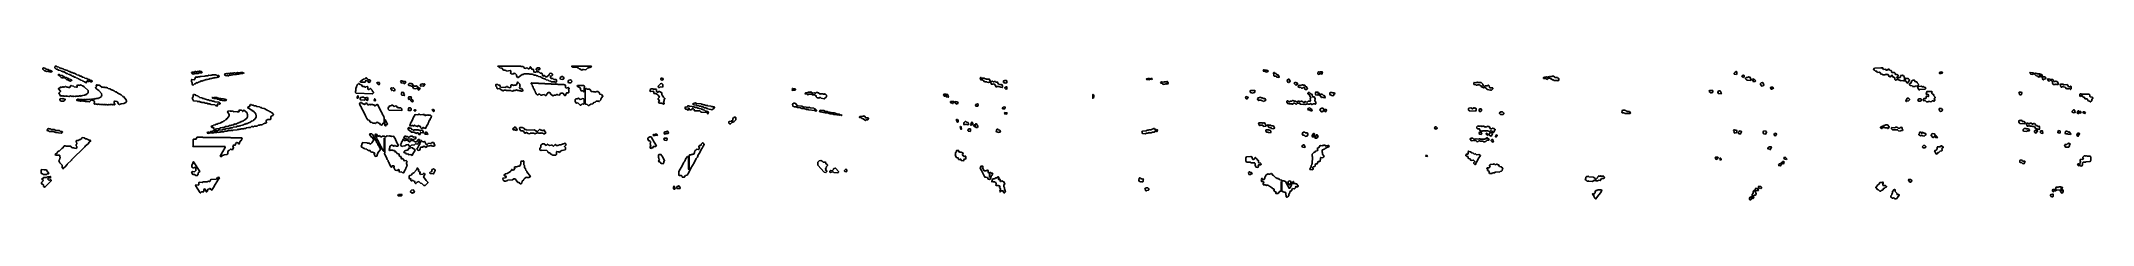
# Model space of a CAD drawing. Header units: millimetres. Extents: x 0 to 8737, y 0 to 572.
import ezdxf

# ---------------------------------------------------------------- set-up
doc = ezdxf.new("R2010")
doc.units = ezdxf.units.MM
doc.layers.add('K', color=7, linetype='Continuous')

msp = doc.modelspace()

# ---------------------------------------------------------------- linework, layer by layer
at = {"layer": 'K'}
for points in [[(29.3, 548.6), (27.9, 550), (23.7, 548.6), (17.9, 551.4), (15.1, 551.4), (7.2, 557.9), (7.2, 562.3), (9.4, 564.5), (16.6, 563.1), (22.3, 558.8), (30.9, 557.3), (36.6, 553.1), (40.8, 553.1), (47.4, 548), (45.1, 545.7), (43.7, 547.1), (42.3, 545.7), (33.7, 548.6), (29.3, 548.6)], [(180.7, 507.2), (177.8, 507.2), (175, 510), (169.3, 511.4), (166.4, 514.3), (163.6, 514.3), (160.7, 517.2), (157.9, 517.2), (155, 520), (149.3, 521.4), (146.4, 524.3), (142.2, 524.3), (136.4, 528.6), (132.2, 528.6), (129.3, 531.5), (120.7, 535.7), (115, 537.2), (112.2, 540), (107.9, 540), (97.9, 547.2), (93.6, 547.2), (87.9, 550), (85, 550), (82.2, 552.9), (75, 554.3), (69.3, 558.6), (65.1, 558.6), (58.6, 563.6), (60, 570.9), (65.1, 571.6), (68, 568.8), (75.1, 567.3), (78, 564.5), (93.7, 560.2), (96.5, 557.3), (112.3, 553.1), (115.1, 550.2), (118, 550.2), (119.4, 548.8), (122.2, 548.8), (127.9, 544.5), (132.2, 544.5), (137.9, 541.6), (140.8, 541.6), (149.4, 537.3), (152.2, 534.5), (160.8, 533.1), (166.5, 528.8), (170.8, 528.8), (176.5, 524.5), (183.6, 523.1), (186.5, 520.2), (195.1, 518.8), (200.8, 514.5), (205, 514.5), (210.8, 510.2), (215, 510.2), (218.7, 506.5), (216.5, 504.3), (212.1, 504.3), (206.4, 507.2), (203.6, 507.2), (202.2, 505.7), (196.5, 508.6), (194.4, 506.5), (194.4, 502.2), (192.2, 500), (186.4, 504.3), (183.6, 504.3), (180.7, 507.2)], [(109.3, 512.9), (102.2, 520), (95, 521.4), (93.6, 522.8), (92.3, 521.4), (89.3, 521.4), (86.4, 522.9), (72.8, 533.7), (75, 535.9), (78, 535.9), (80.8, 533.1), (89.4, 531.6), (95.1, 527.4), (98, 527.4), (100.8, 524.5), (108, 523.1), (110.8, 520.2), (115.1, 520.2), (118, 517.3), (123.7, 515.9), (126.5, 513.1), (129.4, 513.1), (131.6, 510.8), (126.5, 507.1), (120.7, 508.6), (113.6, 512.9), (109.3, 512.9)], [(641.8, 545.9), (652.1, 545.9), (656.8, 548.8), (658.7, 548.8), (659.7, 547.4), (664.2, 547.4), (665.2, 548.8), (672.6, 548.8), (673.6, 550.2), (677.4, 550.2), (678.4, 548.8), (683, 548.8), (685.4, 545.1), (684, 542.9), (680.2, 542.9), (679.2, 541.4), (678.2, 542.9), (673.7, 542.9), (669, 540), (655, 540), (654.1, 538.6), (649.4, 538.6), (648.5, 537.1), (644.2, 537.9), (640.4, 543.7), (641.8, 545.9)], [(640.4, 512.3), (641.8, 514.5), (652.1, 513.1), (656.3, 518), (656.3, 522.3), (659.6, 526), (661.5, 524.5), (668, 524.5), (668.9, 525.9), (676.4, 525.9), (677.3, 527.4), (680.2, 527.4), (681.1, 526), (682, 527.3), (696.9, 528.8), (697.9, 530.2), (701.6, 528.8), (702.5, 530.2), (710, 530.2), (713.8, 533.1), (723.1, 531.6), (724, 533.1), (728.7, 533.1), (729.6, 534.5), (737.2, 534.5), (738.1, 533.1), (738.9, 534.5), (745.6, 534.5), (749.3, 530.2), (751.1, 530.2), (752, 531.6), (756.8, 531.6), (758.3, 529.4), (756.8, 525.8), (754.9, 524.3), (751.2, 524.3), (750.3, 522.9), (741.7, 521.4), (740.9, 522.8), (740, 521.4), (734.4, 521.4), (733.4, 520), (727.8, 520), (725, 517.1), (719.4, 518.6), (714.8, 515.7), (707.3, 514.3), (706.4, 512.8), (702.6, 514.3), (701.7, 512.9), (698, 512.9), (695.1, 510), (690.5, 510), (686.7, 507.1), (682.1, 508.6), (676.5, 504.3), (669.9, 502.9), (666.2, 500), (664.2, 500), (663.3, 501.4), (655.9, 495.7), (653.1, 495.7), (647.5, 490), (644.1, 492.2), (644.1, 499.4), (640.4, 505.1), (640.4, 512.3)], [(787.5, 538.8), (788.4, 540.2), (794, 538.8), (795, 540.2), (805.2, 540.2), (806.2, 541.6), (808.2, 541.6), (809.1, 540.2), (812.7, 540.2), (813.6, 541.6), (821.1, 541.6), (822.1, 543.1), (825, 543.1), (825.9, 541.6), (832.3, 541.6), (833.3, 543.1), (837, 543.1), (837.9, 544.5), (849.1, 543.1), (850.1, 544.5), (858.6, 544.5), (860, 542.3), (858.6, 540), (847.4, 538.6), (846.4, 537.1), (845.4, 538.6), (842.7, 538.6), (841.8, 537.2), (833.4, 537.2), (832.4, 535.7), (815.6, 534.3), (814.7, 532.8), (810.9, 534.3), (810, 532.9), (802.5, 532.9), (798.8, 530), (795.9, 530), (795, 531.4), (791.3, 531.4), (790.4, 530), (784.2, 530.7), (781.4, 536.5), (782.8, 538.8), (787.5, 538.8)], [(862.3, 544.6), (863.8, 542.3), (862.3, 539.9), (860.7, 542.3), (862.3, 544.6)], [(2161.7, 508.6), (2159, 511.4), (2150.8, 512.9), (2148, 515.7), (2134.4, 520), (2126.2, 525.7), (2118, 527.2), (2115.2, 530), (2109.8, 530), (2107, 532.9), (2098.8, 532.9), (2096.1, 535.7), (2093.4, 535.7), (2092, 537.2), (2079.7, 537.2), (2078.3, 538.6), (2056.5, 538.6), (2052.4, 535.7), (2048.3, 535.7), (2031.9, 522.9), (2029.1, 522.9), (2024.3, 529.4), (2024.3, 533.6), (2018.2, 540), (2015.4, 540), (2014.1, 541.4), (2008.7, 537.1), (2001.8, 538.6), (1998.3, 542.3), (1999.7, 543.7), (1999.7, 550.8), (1997.7, 552.9), (1982.6, 550), (1979.9, 552.9), (1977.2, 552.9), (1975.8, 554.3), (1969, 554.3), (1962.1, 562.9), (1953.9, 564.3), (1949.8, 568.6), (1947.1, 568.6), (1944.8, 570.9), (2041.5, 571.6), (2042.9, 570.2), (2052.4, 570.2), (2059.3, 561.7), (2070.2, 564.5), (2074.3, 560.2), (2078.3, 560.2), (2083.8, 568.8), (2087.3, 565.1), (2087.3, 562.3), (2090.7, 557.4), (2094.8, 558.8), (2096.9, 556.6), (2098.3, 548), (2101.6, 544.5), (2102.9, 545.9), (2107, 545.9), (2109.8, 548.8), (2112.6, 547.4), (2119.4, 547.4), (2124.9, 541.6), (2131.7, 541.6), (2133.8, 539.4), (2135.2, 532.3), (2138.5, 528.8), (2142.6, 531.7), (2149.5, 525.9), (2153.5, 525.9), (2163.7, 533.7), (2163.7, 536.6), (2167.2, 541.6), (2174.1, 540.2), (2177.6, 536.6), (2177.6, 532.2), (2174.1, 528.6), (2171.3, 530), (2169.4, 527.9), (2169.4, 522.3), (2172.7, 518.8), (2179.6, 518.8), (2183.7, 514.5), (2191.9, 514.5), (2194, 512.3), (2194, 503.6), (2191.9, 501.4), (2188.4, 502.2), (2186.3, 504.3), (2172.6, 504.3), (2169.9, 507.2), (2161.7, 508.6)], [(2107.7, 559.4), (2113.9, 564.5), (2122.1, 564.5), (2124.3, 562.3), (2124.3, 559.4), (2120.8, 555.7), (2116.7, 555.7), (2115.3, 554.3), (2109.1, 555), (2107.7, 556.5), (2107.7, 559.4)], [(2217.8, 527.4), (2220.6, 527.4), (2226.8, 520.8), (2221.9, 514.3), (2212.3, 515.7), (2210.2, 517.9), (2210.2, 522.3), (2217.8, 527.4)], [(2294.3, 560), (2291.6, 560), (2287.5, 564.3), (2284.7, 564.3), (2280.6, 567.2), (2272.5, 567.2), (2271.1, 565.7), (2269.7, 567.2), (2264.2, 567.2), (2259.2, 570.9), (2343.1, 570.9), (2339.5, 565.7), (2336.7, 567.1), (2334, 564.3), (2328.6, 564.3), (2319, 555.7), (2309.4, 557.1), (2308, 555.7), (2306.6, 557.1), (2302.6, 554.3), (2299.1, 555), (2294.3, 560)], [(5210.1, 550), (5206.3, 548.6), (5203.8, 553.7), (5205.3, 555.9), (5207.3, 555.9), (5208.2, 554.5), (5217.7, 554.5), (5218.6, 553.1), (5223.3, 553.1), (5224.8, 550.8), (5222.4, 547.2), (5219.6, 547.2), (5218.6, 545.7), (5215.2, 546.4), (5210.1, 550)], [(5250.5, 528.6), (5249.1, 530.8), (5248.1, 542.3), (5250.6, 544.5), (5253.5, 541.6), (5257.3, 540.2), (5259.1, 537.4), (5261, 537.4), (5263.8, 534.5), (5266.7, 534.5), (5271.9, 525.1), (5270.4, 522.9), (5262.3, 523.6), (5260, 528.6), (5250.5, 528.6)], [(5436.6, 543.7), (5441, 547.4), (5445.7, 545.9), (5446.6, 547.4), (5455.2, 547.4), (5456.7, 545.1), (5454.8, 542.2), (5454.8, 539.4), (5453.3, 537.1), (5449.4, 538.6), (5447.5, 541.4), (5445.8, 541.4), (5442, 535.7), (5437.6, 536.4), (5436.6, 537.9), (5436.6, 543.7)], [(6441.9, 510), (6438.4, 512.9), (6435, 512.9), (6430.4, 517.2), (6427, 517.2), (6424.7, 520), (6417.9, 520), (6411, 514.3), (6408.7, 517.2), (6397.2, 518.6), (6396.6, 522.3), (6400.6, 523.1), (6401.8, 524.5), (6408.7, 524.5), (6409.9, 526), (6411, 524.5), (6416.7, 524.5), (6417.8, 525.9), (6422.4, 525.9), (6423.6, 527.4), (6428.1, 525.9), (6429.3, 527.4), (6433.8, 527.4), (6435, 528.8), (6440.8, 528.8), (6445.4, 523.1), (6455.7, 523.1), (6458, 520.2), (6460.3, 520.2), (6462.1, 518), (6462.1, 512.2), (6459.1, 508.5), (6457.9, 510), (6441.9, 510)], [(7209.3, 536.4), (7208.3, 537.9), (7208.3, 540.9), (7212.7, 545.9), (7217.6, 548.8), (7220.1, 546.6), (7220.1, 537.9), (7218.6, 535.7), (7209.3, 536.4)], [(7242.2, 529.4), (7243.7, 531.6), (7249.6, 533.1), (7251.1, 530.9), (7251.1, 526.5), (7248.6, 522.8), (7243.2, 526.5), (7242.2, 529.4)], [(7261.1, 512.9), (7257.6, 516.5), (7257.6, 519.4), (7261.1, 523.1), (7265, 523.1), (7268.9, 526), (7269.9, 524.5), (7275.7, 524.5), (7281.1, 513.7), (7278.6, 510), (7264, 511.4), (7263, 512.9), (7261.1, 512.9)], [(7912.2, 512.9), (7905.8, 512.9), (7903.7, 515.7), (7900.6, 512.9), (7895.2, 511.4), (7893.5, 513.6), (7893.5, 517.9), (7891.4, 522.2), (7889.9, 524.3), (7886.7, 522.8), (7880.4, 532.8), (7875.1, 525.7), (7871.8, 525.7), (7870.8, 527.2), (7868.6, 527.2), (7865.9, 530.8), (7865.9, 533.6), (7864.4, 535.7), (7855.9, 535.7), (7854.9, 537.1), (7852.8, 534.3), (7843.2, 534.3), (7837.9, 537.1), (7836.8, 535.7), (7828.3, 545.7), (7819.8, 544.3), (7815.6, 550), (7810.2, 550), (7807, 554.3), (7803.9, 555.7), (7802.2, 559.4), (7803.9, 561.6), (7807.1, 561.6), (7808.1, 563.1), (7833.7, 564.5), (7835.8, 563.1), (7836.8, 564.5), (7841.1, 564.5), (7845.4, 557.4), (7852.8, 558.8), (7856, 554.5), (7859.1, 554.5), (7865.5, 558.8), (7867.7, 558.8), (7870.9, 554.5), (7877.2, 553.1), (7878.9, 550.9), (7878.9, 546.6), (7880.4, 544.5), (7891, 544.5), (7893.7, 540.9), (7893.7, 538), (7895.3, 535.9), (7901.7, 535.9), (7902.7, 534.5), (7904.8, 534.5), (7906.5, 532.3), (7906.5, 527.9), (7901.2, 523.7), (7903.8, 520.2), (7907.9, 520.2), (7909, 521.6), (7915.4, 523.1), (7916.9, 525.1), (7915.8, 528), (7918.5, 531.6), (7922.8, 531.6), (7925, 533.1), (7926.1, 531.6), (7929.3, 531.6), (7933, 525.1), (7933, 522.3), (7934.1, 520.9), (7934.1, 509.4), (7932.4, 507.1), (7929.2, 510), (7916.4, 508.6), (7912.2, 512.9)], [(8082.5, 542.3), (8085.2, 545.9), (8092.7, 545.9), (8093.8, 547.4), (8096.6, 543.7), (8094.9, 541.4), (8091.7, 541.4), (8090.7, 540), (8083.6, 539.3), (8082.5, 542.3)], [(8467.6, 540.8), (8469.2, 544.5), (8482.2, 543.1), (8483.9, 540.8), (8482.2, 537.2), (8480.1, 537.2), (8479, 535.7), (8471.9, 536.4), (8467.6, 540.8)], [(8495, 531.4), (8492.8, 531.4), (8487.9, 536.5), (8487.9, 539.4), (8489.6, 541.6), (8491.8, 541.6), (8492.9, 540.2), (8498.3, 540.2), (8499.3, 538.8), (8509, 538.8), (8510.6, 535.1), (8509.6, 533.6), (8509.6, 526.5), (8507.9, 524.3), (8503.5, 525.7), (8501.4, 528.6), (8496, 530), (8495, 531.4)], [(8512.6, 533.6), (8511.5, 535.1), (8513.2, 537.4), (8514.3, 535.9), (8518.6, 535.9), (8520.3, 533.7), (8520.3, 530.9), (8522.4, 528), (8520.8, 525.7), (8513.7, 525), (8512.6, 526.5), (8512.6, 533.6)], [(8531.5, 524.5), (8533.6, 524.5), (8536.3, 519.4), (8534.7, 517.2), (8528.2, 515.7), (8525, 512.8), (8522.2, 516.5), (8522.2, 523.7), (8523.9, 525.9), (8530.4, 525.9), (8531.5, 524.5)], [(105, 442.9), (103.6, 444.3), (102.2, 442.9), (96.5, 442.9), (95, 444.3), (90.8, 444.3), (89.4, 442.8), (87.9, 444.3), (82.2, 444.3), (80, 446.5), (80, 450.8), (75.7, 456.5), (82.8, 463.7), (82.8, 465.1), (74.2, 475.1), (82.2, 481.7), (85.1, 480.2), (90.8, 483.1), (92.3, 481.6), (95, 481.6), (96.5, 483.1), (97.9, 481.7), (103.6, 484.5), (110.8, 481.6), (115.1, 481.6), (116.5, 480.2), (122.2, 480.2), (124.2, 482.3), (124.2, 485.2), (127.9, 488.8), (129.4, 487.3), (138, 485.9), (140.8, 483.1), (150.8, 481.6), (152.2, 480.3), (154.2, 482.3), (152.8, 488), (155, 490.2), (157.9, 488.8), (159.3, 490.2), (162.2, 490.2), (163.6, 488.8), (167.9, 491.7), (169.4, 490.2), (172.2, 490.2), (175.1, 487.4), (177.9, 487.4), (183.7, 483), (200.1, 466.6), (200.1, 457.9), (190.7, 448.5), (189.3, 450), (185.1, 447.2), (176.5, 445.7), (175.1, 444.3), (172.1, 444.3), (170.7, 445.7), (166.4, 442.8), (165, 444.3), (162.2, 444.3), (160.8, 442.9), (147.9, 442.9), (146.5, 441.4), (145, 442.9), (139.3, 441.4), (137.9, 442.9), (133.7, 442.9), (132.2, 441.4), (125.1, 444.3), (119.4, 441.4), (112.2, 442.9), (110.8, 444.3), (107.9, 442.9), (105, 442.9)], [(243.6, 408.6), (240.7, 407.1), (239.2, 408.6), (233.5, 408.6), (232.1, 410), (227.8, 408.6), (225.6, 410.8), (227, 420.8), (220.7, 425.7), (216.4, 425.7), (215, 427.1), (206.5, 418.6), (196.4, 420), (195, 421.4), (193.6, 420), (189.3, 420), (187.8, 421.4), (182.1, 421.4), (180.7, 422.9), (175, 421.4), (173.6, 422.9), (170.8, 422.9), (167.9, 421.4), (166.4, 422.9), (160.7, 422.9), (159.3, 424.3), (153.6, 424.3), (151.3, 426.6), (156.4, 430.2), (159.4, 430.2), (160.8, 428.8), (173.6, 428.8), (175, 427.4), (176.4, 428.8), (179.4, 428.8), (180.7, 427.4), (182.1, 428.8), (186.5, 428.8), (187.9, 427.4), (189.3, 428.8), (203.5, 428.8), (205, 430.2), (209.3, 428.8), (212.1, 430.2), (215, 428.8), (217.9, 431.7), (219.3, 430.2), (222.1, 430.2), (225, 431.7), (226.4, 430.2), (230.7, 433.1), (232.1, 431.7), (233.5, 433.1), (239.3, 433.1), (242.2, 434.5), (243.6, 433.1), (246.4, 435.9), (249.2, 435.9), (253.5, 438.8), (257, 442.3), (257, 445.2), (258.4, 446.6), (257, 455.1), (246.3, 467.2), (237.8, 472.9), (231.3, 479.4), (235.6, 483.7), (234.2, 489.4), (237.9, 491.7), (239.3, 490.2), (247.9, 490.2), (250.8, 488.8), (260.7, 480.2), (262.1, 481.6), (265, 481.6), (267.8, 480.2), (269.3, 481.7), (270.7, 480.2), (279.3, 480.2), (280.7, 478.8), (283.6, 478.8), (286.4, 475.9), (293.6, 474.5), (299.3, 470.2), (302.1, 470.2), (310.7, 465.9), (315, 461.6), (319.3, 461.6), (326.4, 455.9), (340.7, 448.8), (347.8, 441.6), (350.7, 441.6), (362.9, 428), (362.9, 425.2), (364.3, 423.7), (364.3, 420.8), (360.7, 415.7), (352.1, 411.4), (340.7, 410), (333.5, 407.1), (328.4, 410.8), (328.4, 413.6), (323.5, 420), (316.3, 421.4), (314.9, 422.8), (311.5, 419.4), (311.5, 413.7), (315.8, 409.4), (310.7, 405.7), (309.2, 407.2), (306.4, 407.2), (305, 405.7), (303.5, 407.2), (295, 407.2), (293.6, 405.7), (290.7, 407.1), (287.8, 405.7), (285, 407.1), (283.6, 405.7), (280.6, 405.7), (279.2, 407.2), (275, 407.2), (273.5, 405.7), (272.1, 407.2), (269.3, 407.2), (267.8, 405.7), (266.4, 407.2), (253.5, 407.2), (252.1, 408.6), (247.8, 407.1), (246.4, 408.6), (243.6, 408.6)], [(718.4, 410), (710, 410), (708.1, 412.9), (698.8, 412.9), (695.1, 415.7), (683.8, 415.7), (682.9, 417.2), (678.2, 417.2), (676.4, 420), (665.2, 420), (664.2, 421.4), (649.3, 422.9), (644.1, 435.1), (647.8, 440.9), (647.8, 448), (649.3, 450.2), (654.1, 450.2), (655, 448.8), (657.8, 448.8), (659.7, 445.9), (666.2, 444.5), (669, 441.6), (671.8, 441.6), (675.5, 437.3), (684.9, 435.9), (688.6, 433.1), (695.1, 433.1), (698, 430.2), (702.6, 430.2), (706.3, 427.4), (712.9, 427.4), (717.5, 424.5), (725, 424.5), (729.7, 421.6), (735.3, 421.6), (736.2, 420.2), (740, 420.2), (740.9, 418.8), (756.8, 417.3), (757.7, 415.9), (760.5, 415.9), (762, 413.7), (762, 410.8), (760.5, 408.6), (752.1, 410), (750.8, 407.9), (750.8, 402.2), (749.3, 400), (745.5, 402.9), (742.7, 402.9), (739.9, 405.7), (724, 407.2), (723.1, 408.6), (719.3, 408.6), (718.4, 410)], [(729.1, 436.5), (730.6, 438.8), (733.1, 436.6), (731.5, 434.2), (729.1, 436.5)], [(757.6, 430), (751.1, 430), (746.4, 432.9), (737.1, 432.9), (735.6, 435.1), (737.1, 437.4), (748.4, 437.4), (752.1, 434.5), (756.8, 434.5), (757.7, 433.1), (766.1, 433.1), (767.1, 431.6), (777.3, 431.6), (778.3, 430.2), (783.9, 430.2), (784.8, 428.8), (787.6, 428.8), (789.1, 426.5), (787.6, 424.3), (782, 424.3), (781.1, 422.9), (771.6, 424.3), (770.7, 425.7), (762.3, 425.7), (760.4, 428.6), (758.6, 428.6), (757.6, 430)], [(1347.6, 492.3), (1351.2, 497.4), (1352.3, 497.4), (1358.3, 493.1), (1364.4, 491.6), (1368.4, 484.5), (1376.4, 484.5), (1379.4, 481.6), (1382.4, 481.6), (1383.4, 483.1), (1389.5, 484.5), (1391.1, 482.3), (1391.1, 476.5), (1390.1, 475.1), (1394.5, 471.6), (1397.5, 471.6), (1401.6, 476), (1402.6, 474.5), (1404.6, 474.5), (1409.2, 469.4), (1409.2, 466.6), (1412.7, 461.6), (1414.7, 461.6), (1416.3, 459.4), (1411.7, 452.9), (1341.1, 455.7), (1338.5, 459.4), (1338.5, 463.7), (1340.6, 466.6), (1340.6, 476.6), (1343.6, 480.9), (1343.6, 483.7), (1347.6, 492.3)], [(1344.6, 436.5), (1349.2, 444.6), (1350.8, 442.3), (1350.8, 436.5), (1349.3, 434.3), (1345.6, 435), (1344.6, 436.5)], [(1389.4, 510), (1382.5, 510), (1379.5, 502.9), (1360.2, 502.9), (1358.6, 505.1), (1362.3, 508.8), (1364.3, 508.8), (1367.3, 513.1), (1369.3, 513.1), (1372.3, 515.9), (1378.3, 517.3), (1381.4, 520.2), (1385.4, 520.2), (1386.4, 521.7), (1394.5, 513.1), (1399.6, 513.1), (1401.1, 510.9), (1402.2, 506.5), (1399.6, 502.9), (1397.6, 502.9), (1396.6, 501.4), (1393.9, 502.2), (1389.4, 510)], [(1372.4, 438.8), (1377.4, 435.9), (1385.4, 435.9), (1386.4, 437.4), (1389.5, 437.4), (1391.1, 435.1), (1391.1, 426.5), (1389.5, 424.3), (1382.4, 428.6), (1379.4, 428.6), (1376.4, 425.7), (1360.2, 427.2), (1358.7, 429.4), (1358.7, 435.1), (1360.2, 437.4), (1364.3, 437.4), (1365.3, 438.8), (1372.4, 438.8)], [(1441.4, 499.4), (1441.4, 495.1), (1439.8, 492.9), (1437.7, 492.9), (1436.8, 494.2), (1435.8, 492.8), (1430.1, 497.9), (1431.7, 501.6), (1439.8, 501.6), (1441.4, 499.4)], [(1498.2, 477.4), (1500.2, 478.8), (1505.8, 472.3), (1506.8, 469.4), (1504.3, 465.7), (1500.7, 466.4), (1496.2, 470), (1493.1, 467.1), (1490.5, 470.8), (1489.5, 476.6), (1491.1, 478.8), (1498.2, 477.4)], [(1530.8, 506.5), (1532.3, 508.8), (1536.5, 508.8), (1537.5, 507.4), (1541.5, 507.4), (1542.5, 505.9), (1551.6, 505.9), (1553.2, 503.7), (1550.6, 498.6), (1548.6, 498.6), (1546.5, 495.7), (1542.4, 500), (1535.4, 498.6), (1530.8, 506.5)], [(1548.1, 449.4), (1546.6, 445.7), (1536.4, 447.2), (1534.8, 449.4), (1534.8, 456.6), (1537.4, 460.2), (1543.5, 458.8), (1545.1, 456.6), (1545.1, 453.7), (1548.1, 449.4)], [(1571.7, 431.4), (1566.6, 428.6), (1564, 430.8), (1564, 438), (1565.6, 440.2), (1575.7, 440.2), (1577.3, 438), (1576.3, 436.5), (1576.3, 433.6), (1573.7, 430), (1571.7, 431.4)], [(1585.7, 475.7), (1581.7, 485.7), (1575.6, 485.7), (1574.6, 487.2), (1566.6, 488.6), (1565, 490.8), (1565, 493.7), (1568.6, 497.4), (1576.7, 497.4), (1577.7, 495.9), (1580.8, 495.9), (1585.8, 487.4), (1587.8, 487.4), (1588.8, 485.9), (1594.8, 485.9), (1596.8, 487.4), (1600.9, 484.5), (1602.9, 484.5), (1605.9, 478.8), (1611, 478.8), (1613.6, 475.1), (1612, 472.9), (1610, 472.9), (1606.9, 468.5), (1605.3, 470.8), (1605.3, 473.6), (1602.8, 477.1), (1596.9, 475.7), (1595.9, 474.3), (1585.7, 475.7)], [(1625.1, 494.5), (1629, 494.5), (1630, 495.9), (1632.1, 495.9), (1633.7, 493.7), (1633.7, 492.2), (1629, 485.7), (1628, 487.1), (1616.4, 486.4), (1614.3, 490.8), (1617.9, 494.5), (1624, 495.9), (1625.1, 494.5)], [(1966.2, 467.2), (1963.5, 467.2), (1952.6, 475.7), (1944.4, 474.3), (1940.9, 477.9), (1940.9, 482.2), (1936.8, 486.5), (1936.8, 489.4), (1935.4, 490.8), (1937.5, 493.1), (1944.4, 493.1), (1947.2, 490.2), (1952.6, 490.2), (1954.7, 488), (1954.7, 483.7), (1956.7, 481.6), (1975.8, 480.2), (1977.2, 481.6), (1979.9, 481.6), (1982.6, 484.5), (1985.4, 484.5), (1988.2, 481.6), (1997.7, 478.8), (1999.7, 480.9), (1999.7, 489.4), (2001.8, 491.6), (2005.9, 491.6), (2011.4, 488.8), (2014.1, 490.2), (2022.3, 490.2), (2027, 496.6), (2027, 500.9), (2030.5, 503.1), (2038.1, 493.7), (2038.1, 488), (2039.5, 485.1), (2036.8, 479.4), (2038.1, 476.6), (2040.1, 474.5), (2045.6, 475.9), (2051.8, 468), (2049.7, 464.3), (2044.1, 464.3), (2042.8, 465.7), (2037.3, 465.7), (2035.9, 467.2), (2030.5, 467.2), (2025, 470), (2018.2, 467.2), (2015.4, 467.2), (2014.1, 468.5), (2008.7, 464.3), (2001.8, 465.7), (2000.4, 467.2), (1981.3, 467.2), (1979.9, 468.6), (1971.8, 468.6), (1967.6, 465.7), (1966.2, 467.2)], [(2134.5, 448.6), (2133.1, 447.2), (2127.5, 447.2), (2123.4, 451.4), (2119.4, 451.4), (2115.3, 448.6), (2112.5, 448.6), (2107.7, 453.6), (2106.3, 457.9), (2103.6, 460.8), (2103.6, 465.1), (2100.8, 467.9), (2100.8, 470.8), (2096.7, 476.5), (2095.4, 482.2), (2092.6, 485.1), (2091.3, 490.8), (2087.1, 495.1), (2087.1, 498), (2089.3, 500.3), (2090.7, 498.8), (2116.7, 498.8), (2118, 497.4), (2144, 497.4), (2145.4, 495.9), (2171.4, 495.9), (2172.7, 494.5), (2198.7, 494.5), (2200.1, 493.1), (2226, 493.1), (2227.4, 491.6), (2231.5, 491.6), (2233.6, 489.4), (2233.6, 479.4), (2235.6, 477.4), (2245.2, 480.2), (2248.7, 476.6), (2245.9, 470.8), (2247.3, 468), (2247.3, 459.4), (2245.2, 457.2), (2241, 457.2), (2239.7, 458.5), (2235, 452.2), (2235, 447.9), (2232.9, 445.7), (2230.1, 445.7), (2221.9, 455.7), (2212.4, 455.7), (2206.9, 447.1), (2200, 448.6), (2198.6, 450), (2194.6, 450), (2191.9, 447.2), (2183.7, 447.2), (2180.9, 444.3), (2169.2, 452.2), (2169.2, 455.1), (2165.8, 458.6), (2159.1, 458.6), (2154.3, 453.6), (2149.5, 445.7), (2146.7, 445.7), (2142.6, 450), (2134.5, 448.6)], [(2258.2, 509.4), (2259.6, 503.7), (2256.1, 500), (2245.8, 500.7), (2244.4, 502.2), (2244.4, 506.6), (2247.8, 511.6), (2254.7, 513.1), (2258.2, 509.4)], [(2312.2, 487.3), (2314.3, 485.1), (2314.3, 482.2), (2312.9, 480.8), (2312.9, 463.6), (2310.8, 461.4), (2306.6, 465.7), (2299.8, 465.7), (2296.3, 472.2), (2296.3, 477.9), (2282.6, 486.5), (2284.7, 488.8), (2309.4, 488.8), (2312.2, 487.3)], [(2345, 461.7), (2350.4, 463.1), (2351.8, 461.6), (2360, 461.6), (2362.7, 460.2), (2365.4, 463.1), (2370.9, 463.1), (2377.2, 458), (2377.2, 453.7), (2379.2, 451.6), (2386, 450.2), (2392.2, 443.7), (2386.7, 436.5), (2384, 430.8), (2384, 427.9), (2376.4, 420), (2373.6, 421.4), (2364.1, 421.4), (2360, 417.2), (2353.2, 415.7), (2349.1, 410), (2340.9, 408.6), (2332.6, 402.9), (2329.2, 403.6), (2325.7, 407.2), (2318.9, 408.6), (2316.8, 410.8), (2316.8, 473.7), (2318.9, 475.9), (2321.7, 475.9), (2324.5, 473.1), (2335.4, 473.1), (2345, 461.7)], [(2643, 412.9), (2634.4, 412.9), (2633.4, 414.3), (2630.6, 414.3), (2629.1, 418), (2632.9, 423.7), (2628.1, 430.8), (2628.1, 433.7), (2632.9, 439.4), (2627.7, 447.2), (2624.8, 450), (2621, 451.5), (2619.1, 454.3), (2610.5, 454.3), (2609.1, 456.5), (2609.1, 460.8), (2606.7, 464.3), (2594.3, 462.9), (2592.8, 465.1), (2593.8, 466.6), (2593.8, 470.9), (2598.1, 474.5), (2604.9, 474.5), (2605.9, 473.1), (2618.3, 473.1), (2619.8, 470.9), (2619.8, 463.7), (2623, 460.2), (2627.7, 460.2), (2629.6, 463.1), (2633.5, 463.1), (2640.2, 458.8), (2642.1, 458.8), (2643.6, 456.6), (2643.6, 450.8), (2644.6, 448), (2650.7, 438.7), (2656.1, 433.7), (2653.2, 429.4), (2653.2, 423.7), (2650.3, 419.4), (2653.2, 410.8), (2651.7, 408.6), (2643.9, 411.5), (2643, 412.9)], [(2629.1, 480.7), (2627.2, 485.1), (2637.3, 495.9), (2643.1, 497.4), (2647.4, 492.3), (2647.4, 483.7), (2645.9, 481.4), (2636.4, 482.9), (2632.6, 480), (2629.1, 480.7)], [(2640.6, 512.2), (2638.6, 515.1), (2638.6, 518), (2640.1, 520.2), (2646, 520.2), (2649.4, 515.1), (2647.9, 512.9), (2645, 512.9), (2644, 511.4), (2640.6, 512.2)], [(3198.4, 467.9), (3199.1, 476), (3202.1, 474.5), (3210.6, 474.5), (3212.9, 472.3), (3210.6, 468.6), (3198.4, 467.9)], [(3321.7, 434.3), (3318.9, 437.2), (3316.1, 437.2), (3311.8, 434.3), (3310.3, 435.7), (3304.6, 435.7), (3299.6, 440.8), (3299.6, 445.1), (3293.2, 448.6), (3284.7, 448.6), (3280.4, 451.4), (3271.8, 451.4), (3270.4, 452.8), (3264.7, 448.5), (3261.9, 451.4), (3254.7, 452.9), (3252.5, 455.1), (3254.7, 457.3), (3264.7, 458.8), (3266.1, 460.2), (3276.1, 460.2), (3277.6, 461.7), (3284.7, 455.9), (3293.3, 457.4), (3294.7, 455.9), (3297.5, 455.9), (3300.3, 458.8), (3306.1, 458.8), (3307.6, 457.4), (3310.4, 457.4), (3317.5, 451.7), (3320.3, 453.1), (3328.9, 453.1), (3330.4, 451.6), (3333.1, 451.6), (3334.6, 453.1), (3336.1, 451.6), (3340.3, 451.6), (3344, 448), (3344, 440.8), (3334.6, 431.4), (3321.7, 434.3)], [(3851.9, 451.6), (3853, 449.4), (3849.3, 442.9), (3847.6, 442.1), (3842.9, 449.4), (3843.9, 451.6), (3851.9, 451.6)], [(3855.1, 451.6), (3857.8, 451.6), (3859.2, 450.2), (3863.5, 442.3), (3862.4, 438.6), (3855.1, 440), (3854.1, 442.2), (3854.1, 449.4), (3855.1, 451.6)], [(4027.1, 504.3), (4018.5, 504.3), (4017.9, 505.7), (4015.3, 505.7), (4011.3, 511.4), (4009.3, 511.4), (4008.7, 512.9), (4001.4, 512.9), (3999.1, 520.8), (4000.1, 523.1), (4001.6, 523.1), (4004.2, 520.2), (4016, 520.2), (4019.3, 517.4), (4023.9, 517.4), (4024.6, 515.9), (4037, 515.9), (4042.7, 505.1), (4041.6, 502.9), (4035.7, 502.9), (4035.1, 501.4), (4027.7, 502.9), (4027.1, 504.3)], [(4080.2, 484.3), (4069.2, 484.3), (4068.5, 482.9), (4066.4, 482.9), (4063.1, 490.1), (4059.9, 494.3), (4054.1, 495.7), (4053.4, 494.3), (4046.7, 494.3), (4043.1, 503.7), (4044.1, 505.9), (4050.8, 507.4), (4054.7, 503.1), (4055.3, 504.5), (4058.6, 504.5), (4061.3, 507.4), (4065.2, 503.1), (4072.5, 503.1), (4075.1, 495.9), (4077.1, 495.9), (4077.7, 494.5), (4085, 493.1), (4085.6, 491.7), (4090.8, 493.1), (4093.8, 485.1), (4093.8, 482.2), (4092.8, 480), (4085.5, 481.4), (4084.8, 482.9), (4080.9, 482.9), (4080.2, 484.3)], [(4097.6, 506.6), (4098.6, 508.8), (4102.5, 508.8), (4103.2, 510.2), (4109.9, 510.2), (4112.2, 508), (4111.9, 500), (4107.3, 500), (4106.6, 498.6), (4098.6, 501.5), (4097.6, 503.7), (4097.6, 506.6)], [(4109.8, 481.6), (4110.4, 483.1), (4111.9, 483.1), (4112.2, 473.6), (4105.8, 474.3), (4102.8, 478), (4105.8, 481.6), (4109.8, 481.6)], [(4479.6, 450.2), (4482.7, 446.6), (4482.7, 437.9), (4478.2, 434.2), (4477.6, 449.5), (4479.6, 450.2)], [(4705.8, 515.1), (4707.7, 517.4), (4712.6, 517.4), (4713.8, 518.8), (4718.8, 518.8), (4721.9, 515.1), (4720, 512.9), (4707.1, 513.6), (4705.8, 515.1)], [(4724, 516.5), (4726, 518.8), (4729.7, 518.8), (4731.6, 516.5), (4729.7, 514.3), (4725.3, 515), (4724, 516.5)], [(4774.5, 498.6), (4768.5, 498.6), (4766.5, 500.8), (4772.1, 504.5), (4781.8, 503.1), (4783, 504.5), (4789.2, 504.5), (4790.4, 503.1), (4795.2, 506), (4799.6, 499.4), (4797.7, 495.7), (4790.4, 495.7), (4789.1, 494.2), (4787.9, 495.7), (4785.5, 495.7), (4784.3, 494.3), (4777.6, 493.6), (4774.5, 498.6)], [(5131.8, 441.7), (5136.6, 440.2), (5140, 436.5), (5135.7, 431.4), (5131.3, 432.2), (5128.4, 438), (5131.8, 441.7)], [(5169.2, 465.1), (5166.8, 458.6), (5161.1, 457.2), (5160.2, 455.7), (5149.7, 458.6), (5148.2, 460.8), (5148.2, 465.1), (5149.7, 467.4), (5167.7, 467.4), (5169.2, 465.1)], [(5185.5, 435.9), (5186.5, 437.4), (5190.3, 437.4), (5192.2, 438.8), (5196, 435.9), (5199.7, 435.9), (5204.4, 433.1), (5211.1, 433.1), (5215.4, 426.5), (5213.9, 424.3), (5211.1, 424.3), (5207.3, 421.4), (5203, 420.7), (5199.7, 424.3), (5195.9, 424.3), (5194.9, 425.7), (5184.7, 425.7), (5183.7, 424.2), (5180.3, 427.9), (5179.3, 432.3), (5181.7, 435.9), (5185.5, 435.9)], [(5325, 410), (5313.7, 410), (5312.8, 411.4), (5308, 411.4), (5304.7, 417.9), (5304.7, 422.3), (5307.2, 424.5), (5310, 421.6), (5311.9, 421.6), (5313.8, 418.8), (5316.5, 418.8), (5318.4, 421.6), (5325, 421.6), (5327.8, 424.5), (5330.8, 424.5), (5331.7, 423.1), (5335.5, 423.1), (5336.4, 421.6), (5341.1, 421.6), (5344.9, 418.8), (5348.6, 418.8), (5352.4, 421.6), (5356.2, 421.6), (5357.2, 420.2), (5364.6, 420.2), (5365.5, 421.6), (5369.4, 421.6), (5373.2, 417.4), (5379.7, 417.4), (5381.6, 420.2), (5383.5, 420.2), (5384.5, 418.8), (5391, 417.4), (5394.8, 421.6), (5404.2, 421.6), (5405.5, 423.7), (5405.5, 426.5), (5403.6, 432.3), (5406.5, 438), (5401.8, 443.6), (5401.8, 446.5), (5399.5, 450), (5396.6, 450), (5394.2, 453.7), (5394.2, 455.1), (5397.6, 460.2), (5398.6, 460.2), (5403.3, 454.5), (5405.2, 454.5), (5408, 451.6), (5410.9, 451.6), (5412.3, 449.4), (5413.3, 442.3), (5414.6, 440.2), (5421.3, 440.2), (5424.6, 433.7), (5423.7, 423.7), (5428.4, 418), (5427.4, 416.5), (5427.4, 410.8), (5425.9, 408.5), (5424, 410), (5419.3, 410), (5418.3, 411.4), (5415.6, 408.6), (5410.8, 407.1), (5405.2, 411.4), (5401.4, 408.6), (5393.8, 408.6), (5392.9, 410), (5389.2, 410), (5388.3, 408.6), (5384.5, 408.6), (5383.5, 407.2), (5381.6, 407.2), (5380.6, 408.6), (5374.1, 408.6), (5373.2, 407.1), (5362.7, 408.6), (5356.1, 412.9), (5349.6, 412.9), (5345.8, 408.6), (5341, 410), (5338.2, 412.9), (5334.5, 412.9), (5327.9, 408.6), (5325.9, 408.6), (5325, 410)], [(5309.9, 515.9), (5312.9, 515.9), (5318.1, 508), (5316.7, 504.3), (5312.8, 501.4), (5308, 502.9), (5305.6, 509.4), (5308, 514.5), (5309.9, 515.9)], [(5344, 500.2), (5347.7, 500.2), (5349.2, 498), (5349.2, 493.7), (5347.7, 491.4), (5346.7, 492.8), (5343, 490), (5335.8, 496.5), (5337.2, 500.2), (5339.2, 501.6), (5343, 501.6), (5344, 500.2)], [(5367.4, 477.2), (5361.8, 481.4), (5357.1, 480), (5356.1, 481.4), (5354.2, 481.4), (5352.8, 485.1), (5355.2, 488.8), (5358.9, 488.8), (5359.9, 490.2), (5366.5, 488.8), (5368.4, 491.6), (5373.2, 491.6), (5374.1, 490.2), (5379.8, 490.2), (5384.5, 483.1), (5388.3, 483.1), (5392.6, 475.1), (5389.2, 471.4), (5382, 472.2), (5378.7, 480), (5373.2, 480), (5370.3, 477.2), (5367.4, 477.2)], [(5437.8, 449.4), (5436.3, 447.1), (5427.7, 448.6), (5426.3, 450.8), (5426.3, 458), (5427.7, 460.2), (5436.3, 460.2), (5437.8, 458), (5437.8, 449.4)], [(5441.9, 457.4), (5446.7, 448.8), (5451.3, 451.6), (5454.2, 451.6), (5459.9, 445.9), (5463.7, 445.9), (5468, 439.4), (5466.5, 435.7), (5458.8, 437.2), (5457.9, 438.6), (5452.3, 437.1), (5444.7, 447.2), (5441.9, 447.2), (5440.4, 449.4), (5440.4, 455.1), (5441.9, 457.4)], [(5497.6, 458.8), (5498.5, 457.4), (5507, 457.4), (5508.5, 455.1), (5507, 451.4), (5506.1, 451.4), (5501.3, 444.3), (5495.6, 445.7), (5494.7, 447.2), (5490.9, 447.2), (5487.5, 452.2), (5487.5, 456.6), (5489, 458.8), (5497.6, 458.8)], [(6171.1, 469.3), (6157.7, 471.4), (6152.6, 477.2), (6147.5, 480), (6141.2, 478.6), (6137.4, 481.4), (6134.8, 481.4), (6129.7, 488.6), (6127.2, 488.6), (6124.7, 491.4), (6115.9, 491.4), (6114.6, 490), (6110.7, 490), (6109.4, 491.4), (6101.8, 492.9), (6099.8, 495.1), (6099.8, 499.4), (6101.8, 501.6), (6108.2, 500.2), (6109.4, 501.6), (6115.8, 501.6), (6117.1, 503.1), (6118.4, 501.6), (6131.1, 501.6), (6138.1, 493.7), (6138.1, 490.9), (6141.3, 487.3), (6146.3, 484.5), (6150.1, 487.4), (6157.7, 487.4), (6162.8, 490.2), (6166.1, 486.6), (6167.3, 480.9), (6169.2, 478.8), (6180.6, 478.8), (6182.6, 476.5), (6175.5, 468.5), (6174.2, 470), (6171.1, 469.3)], [(7102.9, 465.1), (7104.4, 467.4), (7117.1, 467.4), (7118.6, 465.1), (7118.6, 460.8), (7117.1, 458.6), (7113.2, 458.6), (7112.2, 457.1), (7107.8, 457.9), (7104.9, 460.8), (7102.9, 465.1)], [(7142.1, 465.9), (7149, 465.9), (7154.4, 455.1), (7152.9, 452.9), (7142.1, 454.3), (7138.7, 459.4), (7142.1, 465.9)], [(7288.2, 517.5), (7289.2, 516), (7290.1, 517.4), (7293.1, 514.5), (7295, 514.5), (7299.5, 509.4), (7298, 505.7), (7291.5, 505), (7286.7, 513.7), (7288.2, 517.5)], [(7321.5, 496.6), (7323.9, 500.2), (7330.8, 501.7), (7335.2, 490.8), (7331.8, 487.2), (7326.4, 486.4), (7321.5, 492.2), (7321.5, 496.6)], [(7364.6, 481.6), (7373.4, 481.6), (7375.9, 478), (7373.4, 474.3), (7369.5, 474.3), (7368.5, 472.8), (7366, 473.6), (7363.1, 479.4), (7364.6, 481.6)], [(7939.9, 518.8), (7948.4, 518.8), (7949.4, 517.4), (7951.6, 517.4), (7955.3, 512.3), (7955.3, 510.8), (7947.3, 498.5), (7937.1, 509.4), (7937.1, 518), (7938.8, 520.3), (7939.9, 518.8)], [(7988.6, 485.7), (7982.3, 487.1), (7979.2, 484.3), (7969.5, 484.3), (7966.3, 487.2), (7958.9, 488.6), (7955.1, 493.6), (7955.1, 495.1), (7957.9, 498.8), (7960, 497.4), (7963.6, 502.3), (7962.6, 505.1), (7965.3, 508.8), (7970.6, 511.6), (7976, 511.6), (7981.3, 504.5), (7986.6, 504.5), (7988.2, 502.3), (7988.2, 499.4), (7993.6, 493.7), (7992.5, 488), (7994, 485.9), (8004.6, 484.5), (8006.7, 485.9), (8011, 483.1), (8014.1, 483.1), (8015.2, 484.5), (8018.5, 481.6), (8022.7, 480.2), (8024.4, 478), (8021.7, 472.9), (7999.3, 471.4), (7998.3, 470), (7995.5, 470.7), (7991.2, 479.4), (7991.2, 482.2), (7988.6, 485.7)], [(8018.4, 434.5), (8020.6, 433.1), (8024.7, 433.1), (8026.3, 435.1), (8026.3, 440.9), (8027.9, 443.1), (8033.3, 441.6), (8034.4, 440.3), (8036.9, 442.3), (8035.8, 447.9), (8033.2, 451.4), (8027.9, 450), (8026.3, 452.2), (8027.3, 459.4), (8030, 463.1), (8050.3, 463.1), (8052, 460.8), (8050.9, 459.4), (8050.9, 455.1), (8053.5, 451.6), (8056.7, 451.6), (8059.4, 448), (8059.4, 445.1), (8064.7, 439.4), (8064.7, 437.9), (8060.5, 432.3), (8063.6, 428), (8063.6, 425.1), (8060.9, 421.4), (8058.7, 421.4), (8057.6, 422.9), (8051.4, 422.9), (8047.1, 418.6), (8040.6, 420), (8039.6, 421.4), (8037.6, 421.4), (8035.4, 418.6), (8027.4, 419.3), (8022.6, 424.3), (8016.2, 422.9), (8014.6, 425.1), (8014.6, 428), (8018.4, 434.5)], [(8432.5, 450.8), (8430.8, 448.6), (8424.8, 449.3), (8423.7, 450.8), (8423.7, 453.6), (8421.5, 456.5), (8423.2, 460.2), (8431.9, 460.2), (8433.5, 458), (8432.5, 450.8)], [(8551.8, 507.1), (8547.9, 507.9), (8543.6, 515.1), (8545.3, 517.4), (8552.9, 515.9), (8556.7, 512.3), (8551.8, 507.1)], [(8570, 505.9), (8576.3, 505.9), (8577.4, 507.4), (8579.6, 507.4), (8580.7, 505.9), (8583.9, 505.9), (8589.9, 495.1), (8588.2, 492.9), (8581.7, 492.9), (8580.6, 494.3), (8577.5, 494.3), (8576.4, 492.9), (8567.2, 493.6), (8564, 497.9), (8565, 503.6), (8557.5, 510.8), (8559.2, 514.5), (8565.7, 514.5), (8570, 505.9)], [(8625.6, 475.7), (8622.4, 475.7), (8618.1, 481.4), (8611.6, 482.9), (8610.6, 484.3), (8606.4, 484.3), (8604.3, 481.4), (8602, 481.4), (8598.2, 487.9), (8597.1, 492.3), (8598.8, 494.5), (8608.5, 494.5), (8613.9, 491.6), (8626.7, 493.1), (8632.1, 484.5), (8638.4, 483.1), (8641.7, 486), (8643.4, 483.7), (8643.4, 475.1), (8640.6, 471.4), (8636.3, 475.7), (8633.2, 475.7), (8632, 474.2), (8630.9, 475.7), (8628.9, 475.7), (8626.7, 474.3), (8625.6, 475.7)], [(8682.3, 441.4), (8680.7, 443.6), (8680.7, 450.9), (8682.3, 453.1), (8685.6, 453.1), (8686.7, 451.6), (8721, 451.6), (8722.6, 449.4), (8722.6, 443.7), (8725.3, 440.2), (8733.8, 438.8), (8736.6, 435.1), (8732.3, 429.4), (8731.2, 423.6), (8729.6, 421.5), (8726.3, 418.6), (8721.9, 421.4), (8716.6, 422.9), (8711.2, 431.4), (8703.7, 431.4), (8699.4, 438.6), (8695.2, 438.6), (8689.8, 445.7), (8682.3, 441.4)], [(89.3, 431.6), (92.2, 433.1), (99.3, 430.2), (100.8, 431.7), (103.1, 429.4), (96.5, 421.4), (84.3, 422.2), (80, 427.9), (80, 430.9), (82.2, 433.1), (89.3, 431.6)], [(751.1, 294.5), (755.8, 297.3), (772.6, 298.8), (777.3, 301.6), (783.8, 301.6), (788.5, 304.5), (800.6, 304.5), (801.5, 305.9), (806.2, 305.9), (807.1, 307.4), (814.6, 307.4), (818.3, 310.2), (832.3, 311.6), (834.2, 314.5), (843.5, 314.5), (844.5, 315.9), (849.1, 315.9), (850.1, 317.3), (857.5, 318.8), (858.5, 320.2), (862.2, 320.2), (866, 323.1), (869.7, 323.1), (873.5, 326), (874.4, 324.6), (875.3, 325.9), (879, 325.9), (882.8, 328.8), (888.4, 330.2), (895.8, 335.9), (902.4, 337.3), (904.2, 340.2), (909.8, 344.5), (915.9, 353.7), (915.9, 362.2), (914.9, 363.7), (914.9, 366.5), (911.7, 371.5), (908.9, 372.9), (907, 375.8), (901.4, 380), (899.6, 380), (897.7, 382.9), (891.2, 385.7), (886.5, 390), (881.8, 391.5), (880.4, 393.7), (881.8, 397.4), (885.6, 397.4), (892.1, 407.4), (895, 407.4), (897.8, 404.5), (903.4, 404.5), (908, 401.6), (914.6, 401.6), (918.3, 398.8), (929.5, 397.3), (933.3, 394.5), (938.9, 394.5), (940.8, 391.6), (950.1, 390.2), (962.2, 383.1), (964.1, 383.1), (966.9, 380.2), (969.7, 380.2), (972.5, 377.3), (977.2, 375.9), (980, 373.1), (981.8, 373.1), (986.5, 368.7), (989.8, 363.7), (987.5, 360), (980, 357.2), (977.7, 353.7), (977.7, 345.1), (976.2, 342.9), (965, 342.9), (960.4, 340), (959, 337.9), (959, 333.7), (960.9, 330.8), (959.4, 328.6), (957.6, 328.6), (956.6, 327.2), (951.9, 327.2), (949.1, 324.3), (945.4, 324.3), (941.7, 321.4), (938, 321.4), (937, 320), (932.3, 321.4), (929.5, 318.6), (924.9, 318.6), (920.2, 315.7), (908, 314.3), (903.3, 311.4), (902.4, 312.9), (895.9, 312.9), (891.2, 310), (884.7, 310), (883.8, 308.6), (873.5, 307.2), (872.6, 305.7), (864.2, 305.7), (863.2, 304.3), (852, 304.3), (851.1, 302.9), (847.4, 302.9), (846.4, 301.4), (842.7, 302.8), (841.8, 301.4), (836.2, 301.4), (835.2, 300), (817.5, 298.6), (816.6, 297.2), (811.8, 297.2), (810.9, 298.5), (810, 297.2), (797.9, 297.2), (796.9, 295.7), (793.2, 295.7), (792.3, 294.3), (782, 294.3), (777.3, 291.4), (765.2, 291.4), (764.3, 290), (758.7, 290), (757.7, 288.6), (749.3, 290), (748.4, 288.6), (736.2, 288.6), (735.3, 287.2), (729.7, 287.2), (728.8, 285.7), (718.9, 286.4), (717.9, 288), (721.2, 291.6), (728.7, 291.6), (732.4, 294.5), (741.8, 294.5), (743.7, 296), (744.7, 294.5), (751.1, 294.5)], [(731.5, 315.9), (734.3, 318.8), (741.8, 320.2), (745.5, 323.1), (750.2, 323.1), (753.9, 325.9), (761.3, 327.3), (762.3, 328.8), (766, 328.8), (771.6, 333.1), (774.4, 333.1), (778.2, 337.4), (781, 337.4), (786.6, 343.1), (788.4, 343.1), (791.2, 347.4), (793.1, 347.4), (801, 359.4), (801, 365.1), (794.4, 376.5), (795.9, 378.8), (805.3, 380.2), (806.3, 378.8), (814.6, 378.8), (816.5, 380.2), (820.3, 375.9), (835.2, 377.4), (836.2, 375.9), (842.6, 375.9), (843.9, 378), (842.1, 380.8), (843.5, 383.1), (853, 383.1), (858.5, 377.4), (862.2, 383.1), (863.2, 383.1), (876.3, 373), (877.8, 370.9), (877.8, 368), (879.6, 365.1), (879.6, 355.1), (876.3, 348.6), (867.9, 341.5), (864.2, 340), (862.3, 337.2), (859.5, 337.2), (855.8, 334.3), (852, 334.3), (846.4, 330), (842.7, 330), (839.9, 327.2), (836.1, 327.2), (832.4, 324.3), (828.7, 324.3), (827.8, 322.8), (823.1, 324.3), (821.2, 321.4), (817.5, 321.4), (812.8, 318.6), (809.1, 318.6), (808.2, 317.2), (802.5, 317.2), (798.8, 314.3), (783.9, 312.9), (782.9, 311.4), (773.6, 310), (772.7, 308.6), (762.4, 307.2), (761.5, 305.7), (747.5, 304.3), (746.5, 302.9), (742.8, 302.9), (741.8, 301.4), (735.7, 302.2), (734.7, 303.7), (735.6, 306.5), (734.3, 308.6), (728.7, 308.6), (724.4, 312.2), (727.7, 315.9), (731.5, 315.9)], [(1397.5, 340), (1391.4, 341.4), (1386.9, 347.9), (1380.8, 359.4), (1378.8, 366.5), (1375.8, 370.8), (1371.8, 380.8), (1364.7, 392.2), (1364.7, 395.1), (1358.7, 403.6), (1357.7, 407.9), (1355.6, 410.8), (1360.2, 415.9), (1364.4, 415.9), (1367.4, 411.6), (1378.4, 407.4), (1381.3, 411.6), (1385.5, 414.5), (1388.5, 408.7), (1392.5, 404.6), (1394.5, 407.4), (1401.6, 407.4), (1403.5, 406), (1404.5, 407.4), (1412.7, 407.4), (1413.7, 405.9), (1417.7, 405.9), (1420.7, 401.7), (1430.7, 407.4), (1432.8, 407.4), (1441.4, 392.3), (1442.4, 388), (1447.4, 380.9), (1448.4, 376.6), (1452.5, 370.9), (1452.5, 368), (1459.5, 356.6), (1459.5, 353.7), (1460.5, 352.3), (1460.5, 329.4), (1458.9, 327.1), (1456.9, 328.5), (1450.9, 318.6), (1445.8, 320), (1440.8, 327.2), (1437.8, 327.2), (1430.7, 331.4), (1426.7, 328.6), (1424.8, 328.6), (1422.7, 325.7), (1421.6, 327.2), (1412.6, 327.2), (1408.6, 331.4), (1404.5, 330), (1403.5, 331.4), (1401.5, 331.4), (1399.9, 333.6), (1399.9, 336.5), (1397.5, 340)], [(1420.1, 423.6), (1418, 426.5), (1420.7, 431.8), (1424.3, 425.1), (1422.7, 422.9), (1420.1, 423.6)], [(1521.4, 394.5), (1522.4, 393.1), (1532.4, 393.1), (1536, 389.4), (1536, 385.1), (1537.1, 383.7), (1535.5, 381.4), (1482, 382.9), (1478.5, 387.9), (1477.4, 393.7), (1479, 395.9), (1481, 395.9), (1484, 401.6), (1489.1, 401.6), (1494.1, 404.5), (1497.2, 404.5), (1502.2, 398.8), (1512.3, 401.7), (1517.4, 394.5), (1521.4, 394.5)], [(1564, 386.6), (1564, 390.9), (1565.6, 393.1), (1573.7, 393.1), (1575.3, 390.9), (1575.3, 383.6), (1573.7, 381.4), (1564, 382.2), (1563, 385.1), (1564, 386.6)], [(1573.6, 315.7), (1570, 319.4), (1573.1, 325.1), (1573.1, 328), (1577.1, 333.7), (1583.1, 346.6), (1584.1, 350.9), (1592.7, 364.5), (1604.8, 363.1), (1607.9, 365.9), (1612, 365.9), (1614, 363.1), (1626, 364.5), (1628, 363.1), (1629, 364.5), (1632.1, 364.5), (1635.1, 360.2), (1637, 360.2), (1638, 361.6), (1643.1, 361.6), (1644.1, 363.1), (1647.1, 361.7), (1649.2, 363.1), (1650.2, 361.6), (1658.3, 361.6), (1662.9, 358), (1660.8, 355.1), (1660.8, 352.2), (1656.8, 346.5), (1656.8, 343.6), (1651.8, 336.5), (1651.8, 333.6), (1647.8, 327.9), (1647.8, 325.1), (1642.7, 317.9), (1637.1, 305.7), (1630, 307.2), (1629, 308.6), (1626.1, 308.6), (1624, 305.7), (1618.4, 306.4), (1616.3, 309.4), (1616.3, 312.2), (1614.9, 314.3), (1612.9, 315.7), (1608.8, 315.7), (1607.8, 317.2), (1605.9, 317.2), (1601.8, 312.8), (1600.8, 314.3), (1595.8, 314.3), (1591.7, 318.6), (1589.8, 318.6), (1586.8, 315.7), (1581.7, 317.2), (1580.7, 318.5), (1579.8, 317.2), (1573.6, 315.7)], [(1578.7, 427.4), (1579.7, 428.9), (1584.4, 422.3), (1582.8, 418.6), (1577.6, 420), (1574, 423.7), (1576.6, 427.4), (1578.7, 427.4)], [(1588.1, 382.3), (1589.7, 384.5), (1594.9, 384.5), (1596.4, 382.3), (1594.9, 380), (1589.2, 380.7), (1588.1, 382.3)], [(1669.2, 378.6), (1665.6, 383.7), (1667.2, 385.9), (1671.4, 385.9), (1673.9, 382.3), (1673.9, 379.4), (1672.3, 377.1), (1669.2, 378.6)], [(2295.7, 428.8), (2301.1, 430.2), (2303.9, 433.1), (2310.8, 431.6), (2312.9, 429.4), (2312.9, 410.8), (2310.8, 408.6), (2304, 410), (2299.9, 405.7), (2297.1, 404.3), (2295, 405), (2286.1, 414.3), (2279.3, 412.9), (2277.2, 415.1), (2274.4, 422.2), (2274.4, 429.4), (2276.5, 431.6), (2283.4, 431.6), (2288.9, 434.5), (2295.7, 428.8)], [(2809.1, 377.2), (2807.2, 377.2), (2804.3, 380), (2782.3, 380), (2780.9, 382.2), (2780.9, 386.5), (2776.6, 390), (2772.9, 388.6), (2769.1, 384.3), (2762.3, 384.3), (2758.9, 387.9), (2758.9, 390.8), (2757.6, 392.8), (2756.2, 390.8), (2756.2, 385.1), (2754.7, 382.8), (2748, 387.2), (2744.2, 387.2), (2742.7, 389.4), (2742.7, 395.1), (2744.2, 397.4), (2750.8, 395.9), (2753.7, 401.6), (2759.5, 401.6), (2760.5, 400.2), (2771.9, 398.8), (2772.9, 397.4), (2780.5, 397.4), (2781.5, 395.9), (2785.3, 395.9), (2786.3, 394.5), (2792, 394.5), (2795.8, 391.6), (2801.5, 391.6), (2802.5, 390.2), (2810.1, 388.8), (2811.1, 387.4), (2814.9, 387.4), (2818.7, 384.5), (2825.4, 383.1), (2828.3, 380.2), (2834, 378.8), (2834.9, 377.4), (2838.8, 377.4), (2841.2, 373.7), (2838.7, 367.1), (2833.9, 372.9), (2811, 374.3), (2809.1, 377.2)], [(2834.8, 390), (2831, 392.9), (2825.3, 392.9), (2817.7, 397.2), (2812.9, 397.2), (2809.1, 400), (2802.4, 400), (2801.4, 401.4), (2791.9, 402.9), (2790.9, 404.3), (2780.4, 405.7), (2779.5, 407.2), (2776.6, 407.2), (2775.1, 409.4), (2776.6, 411.6), (2780.4, 411.6), (2783.3, 414.5), (2785.3, 414.5), (2790.1, 411.6), (2810.1, 410.2), (2811.1, 408.8), (2814.9, 408.8), (2815.8, 407.4), (2819.7, 407.4), (2820.6, 405.9), (2825.4, 405.9), (2830.1, 403.1), (2838.8, 403.1), (2839.7, 401.6), (2852.1, 400.2), (2853.1, 398.8), (2858.8, 398.8), (2859.8, 397.4), (2866.4, 397.4), (2867.9, 395.1), (2861.7, 387.2), (2858.8, 387.2), (2856.9, 384.3), (2839.6, 388.6), (2838.6, 390), (2834.8, 390)], [(2927.8, 332.3), (2929.3, 334.5), (2937.9, 335.9), (2938.9, 337.4), (2943.6, 337.4), (2945, 339.4), (2945, 346.6), (2948.4, 351.6), (2951.3, 351.6), (2955.1, 354.5), (2957.6, 352.3), (2957.6, 342.2), (2949.5, 332.9), (2941.8, 330), (2936.1, 324.3), (2930.8, 325), (2927.8, 327.9), (2927.8, 332.3)], [(3293.2, 381.4), (3269, 384.3), (3267.6, 385.7), (3259, 385.7), (3249.1, 390), (3239.1, 390), (3233.4, 392.9), (3220.5, 394.3), (3214.8, 397.2), (3207.7, 397.2), (3201.2, 400.8), (3199.8, 409.4), (3204.9, 413.1), (3210.6, 413.1), (3219.2, 403.1), (3222, 403.1), (3223.5, 401.6), (3239.1, 400.2), (3244.8, 397.3), (3257.7, 395.9), (3259.1, 394.5), (3269, 394.5), (3270.4, 396), (3274.8, 393.1), (3290.5, 391.6), (3293.3, 388.8), (3297.6, 387.3), (3302.6, 382.3), (3300.4, 378.6), (3293.2, 381.4)], [(3370.2, 367.2), (3360.2, 367.2), (3348.8, 371.4), (3338.8, 371.4), (3337.4, 372.9), (3331.7, 372.9), (3330.3, 374.3), (3324.6, 374.3), (3323.1, 375.7), (3316, 375.7), (3313.8, 378), (3317.4, 383.1), (3333.2, 381.6), (3340.3, 377.4), (3348.9, 377.4), (3350.3, 375.9), (3364.6, 373.1), (3366, 371.6), (3377.4, 371.6), (3393.1, 365.9), (3400.2, 365.9), (3402.4, 363.7), (3400.2, 361.4), (3375.9, 364.3), (3370.2, 367.2)], [(3407.3, 364.5), (3409.6, 362.3), (3407.3, 360), (3405, 362.3), (3407.3, 364.5)], [(3494.2, 347.2), (3491.3, 350), (3485.6, 351.4), (3483.4, 353.7), (3485.6, 355.9), (3497.1, 355.9), (3502.8, 358.8), (3509.3, 355.2), (3509.3, 352.3), (3511.4, 350.2), (3521.4, 350.2), (3523.6, 348), (3519.9, 341.4), (3512.8, 341.4), (3509.9, 338.6), (3499.9, 345.7), (3494.2, 347.2)], [(3886.7, 420.2), (3887.8, 418), (3882.8, 411.4), (3872.8, 415.7), (3871.8, 418), (3872.8, 420.2), (3886.7, 420.2)], [(3901.8, 418.8), (3904.8, 413.7), (3903.8, 411.4), (3899.2, 411.4), (3897.1, 408.5), (3895.8, 411.5), (3893.1, 412.9), (3890.8, 418), (3891.8, 420.2), (3901.8, 418.8)], [(3988.4, 411.8), (3990.1, 406.6), (3990.1, 405.1), (3987.8, 400), (3980.8, 400.7), (3979.4, 403.7), (3980.4, 407.3), (3987.7, 410.2), (3988.4, 411.8)], [(4105, 395.1), (4103.3, 388.6), (4094.3, 389.3), (4093.6, 392.3), (4096.6, 395.9), (4104, 397.4), (4105, 395.1)], [(4111.9, 365.7), (4103.2, 367.2), (4102.2, 369.4), (4103.9, 373.1), (4112.2, 372.3), (4111.9, 365.7)], [(5405.6, 380.7), (5402.3, 384.3), (5394.7, 384.3), (5393.3, 388), (5396.6, 391.6), (5402.4, 393.1), (5406.2, 388.8), (5409, 387.3), (5412.4, 382.3), (5410.9, 380), (5405.6, 380.7)], [(5465.4, 380), (5458.9, 380), (5456.1, 375.7), (5451.8, 376.4), (5445.1, 385.1), (5448.5, 390.2), (5451.3, 390.2), (5452.2, 391.6), (5458, 391.6), (5461.8, 385.9), (5472.1, 385.9), (5473.6, 383.7), (5469.3, 375.6), (5465.4, 380)], [(6078.3, 383.6), (6078.3, 387.9), (6077, 389.4), (6078.9, 391.6), (6087.9, 393.1), (6095.5, 388.8), (6100.5, 393.1), (6103.2, 393.1), (6104.4, 391.6), (6109.5, 391.6), (6111.5, 389.4), (6110.2, 387.9), (6110.2, 383.7), (6107, 378.6), (6081.5, 380), (6078.3, 383.6)], [(6122.7, 379.4), (6122.7, 385.1), (6125.9, 388.8), (6131.1, 388.8), (6133.1, 386.6), (6133.1, 380.8), (6129.8, 377.1), (6124, 377.9), (6122.7, 379.4)], [(6210.3, 369.4), (6210.3, 372.3), (6214.8, 375.9), (6222.5, 375.9), (6228.3, 370.9), (6228.3, 367.9), (6225.1, 364.3), (6214.2, 365), (6210.3, 369.4)], [(6743.6, 369.3), (6739.6, 372.8), (6738.5, 371.4), (6732.7, 371.4), (6730.9, 373.7), (6732.1, 380.9), (6733.8, 383.1), (6744.2, 383.1), (6747.7, 380.2), (6750, 380.2), (6752.3, 377.4), (6762.6, 377.4), (6766.6, 373.7), (6767.8, 370.8), (6766, 368.6), (6743.6, 369.3)], [(7951.6, 422.9), (7943.1, 421.4), (7942, 420), (7939.2, 422.2), (7946.1, 434.5), (7950.5, 434.5), (7955.3, 430.9), (7955.3, 427.9), (7951.6, 422.9)], [(8003.6, 431.6), (8007.4, 426.5), (8004.7, 422.9), (8002.5, 422.9), (8001.5, 421.4), (7994.5, 422.2), (7991.2, 425.1), (7991.2, 426.6), (7995, 431.6), (8003.6, 431.6)], [(8091.7, 390.2), (8096.6, 385.1), (8092.8, 378.6), (8086.9, 377.9), (8083.6, 380.8), (8081.5, 388), (8084.2, 391.7), (8085.3, 390.2), (8091.7, 390.2)], [(8654.6, 371.4), (8648.5, 375.1), (8648.5, 379.4), (8654.5, 386), (8659.5, 380.9), (8659.5, 378), (8661.6, 375.1), (8659.9, 372.9), (8655.7, 372.9), (8654.6, 371.4)], [(8673.7, 380.2), (8676, 380.2), (8677.7, 378), (8677.7, 373.7), (8678.8, 372.2), (8674.9, 368.6), (8672.1, 369.3), (8669.9, 373.7), (8673.7, 380.2)], [(8684.6, 371.4), (8680.7, 370.7), (8679.6, 372.2), (8682.3, 378.9), (8686.2, 373.7), (8684.6, 371.4)], [(8704.4, 370.8), (8702.7, 368.6), (8695.2, 371.5), (8693.5, 373.7), (8695.2, 375.9), (8700.6, 375.9), (8704.4, 370.8)], [(27.9, 295.7), (25.7, 299.4), (30.8, 304.5), (32.3, 304.5), (33.7, 303.1), (40.9, 303.1), (43.7, 300.2), (56.5, 300.2), (63.7, 295.9), (78, 295.9), (80.8, 293.1), (89.4, 291.6), (91.7, 289.4), (85.1, 285.7), (63.6, 288.6), (52.2, 292.9), (35.1, 292.9), (32.2, 295.7), (27.9, 295.7)], [(77.1, 168), (77.1, 170.9), (80, 173.7), (80, 178), (82.8, 180.8), (80, 183.6), (80, 189.4), (77.9, 191.4), (62.2, 191.4), (59.9, 193.7), (70, 202.3), (70, 205.2), (73.6, 208.8), (76.5, 208.8), (87.9, 220.2), (89.3, 220.2), (99.3, 231.6), (103.7, 231.6), (105.1, 230.2), (126.5, 230.2), (128.8, 228), (127.3, 226.5), (129.4, 224.5), (132.2, 224.5), (133.7, 223.1), (140.8, 223.1), (142.2, 221.6), (149.3, 220.2), (152.8, 223.7), (152.8, 227.9), (148.5, 232.3), (149.9, 233.7), (149.9, 236.6), (152.8, 239.4), (152.8, 243.6), (149.9, 246.5), (149.9, 252.3), (152.1, 254.5), (157.9, 254.5), (165, 257.4), (169.3, 257.4), (172.8, 260.9), (172.8, 263.7), (175, 265.9), (183.6, 264.5), (189.3, 261.6), (193.6, 261.6), (205, 255.9), (209.3, 255.9), (211.6, 252.2), (204.4, 246.5), (200.1, 239.3), (189.4, 231.5), (185.8, 226.5), (130.2, 170.8), (130.2, 169.4), (111.6, 152.2), (111.6, 150.8), (100.8, 140), (95.9, 136.5), (93.7, 132.8), (90, 136.5), (90, 147.9), (80, 157.9), (75.7, 166.6), (77.1, 168)], [(647.8, 232.3), (647.8, 258), (649.3, 260.2), (652.2, 260.2), (653.1, 258.8), (659.6, 258.8), (664.2, 267.4), (688.6, 267.4), (689.6, 265.9), (807.2, 265.9), (808.2, 264.5), (854.8, 264.5), (856.3, 262.3), (852, 254.3), (851.1, 254.3), (845.1, 245.1), (845.1, 242.2), (842.7, 238.5), (837.9, 244.3), (833.3, 245.7), (828.3, 240.8), (828.3, 236.5), (826.8, 234.3), (819.4, 234.3), (817.1, 228), (819.9, 223.7), (814.7, 214.3), (806.3, 217.1), (800.7, 211.4), (798.8, 211.4), (795.6, 205.1), (794.7, 197.9), (792.3, 194.3), (780.1, 192.9), (779.2, 191.4), (772.7, 191.4), (769.9, 187.2), (766.1, 184.3), (762.7, 186.5), (763.7, 189.4), (784.2, 223.7), (784.2, 226.5), (782.8, 228.6), (651.3, 228.6), (649.3, 227.1), (646.9, 230.8), (647.8, 232.3)], [(709.1, 288.8), (714.8, 288.8), (716.2, 286.5), (714.8, 284.3), (708.6, 285), (707.6, 286.5), (709.1, 288.8)], [(1388.5, 243.1), (1396.5, 243.1), (1402.5, 238.8), (1408.5, 244.5), (1417.1, 256.6), (1417.1, 257.9), (1408.5, 268.6), (1406.5, 268.6), (1399.5, 278.6), (1398.9, 279.4), (1400.5, 281.6), (1408.6, 281.6), (1413.2, 278), (1419.3, 265.2), (1427.3, 252.3), (1430.3, 243.7), (1434.4, 239.4), (1434.4, 236.6), (1441.4, 226.6), (1441.4, 223.7), (1445.4, 218), (1445.4, 215.1), (1434.4, 200.8), (1434.4, 197.9), (1431.3, 193.6), (1431.3, 189.4), (1429.8, 187.2), (1427.8, 187.2), (1426.8, 185.7), (1423.1, 186.4), (1418, 195.1), (1421.1, 199.4), (1419.6, 201.4), (1416.6, 201.4), (1412.6, 204.3), (1406.5, 204.3), (1405.5, 205.7), (1403.5, 205.7), (1400.5, 211.4), (1393.5, 211.4), (1390.4, 214.3), (1388.4, 214.3), (1386.4, 217.2), (1377.3, 218.6), (1375.3, 221.4), (1372.3, 221.4), (1369.3, 224.3), (1365.2, 225.7), (1362.7, 229.4), (1365.7, 235.1), (1365.7, 238), (1370.3, 245.9), (1387.5, 244.5), (1388.5, 243.1)], [(1461.9, 265.7), (1460.5, 263.6), (1460.5, 209.4), (1458.9, 207.1), (1455.3, 210.8), (1455.3, 213.6), (1449.3, 222.2), (1449.3, 225.1), (1444.2, 232.2), (1444.2, 235.1), (1437.2, 246.5), (1437.2, 249.4), (1431.1, 257.9), (1430.1, 263.6), (1422.1, 276.5), (1422.1, 278), (1423.6, 280.2), (1427.8, 280.2), (1431.3, 276.6), (1433.8, 271.6), (1436.7, 271.6), (1440.8, 274.5), (1445.9, 268.8), (1450.8, 268.8), (1452.8, 271.6), (1463, 271.6), (1465, 268.8), (1466.9, 268.8), (1474, 273.1), (1483, 271.6), (1484, 273.1), (1486.2, 273.1), (1487.2, 271.6), (1492.2, 271.6), (1493.2, 270.2), (1501.2, 271.6), (1508.8, 259.4), (1508.8, 256.6), (1513.9, 249.4), (1513.9, 246.6), (1520.9, 235.1), (1520.9, 232.2), (1519.4, 230), (1510.2, 230), (1507.2, 232.9), (1505.3, 232.9), (1503.3, 230), (1501.1, 230), (1500.1, 231.4), (1498.1, 231.4), (1496.1, 234.3), (1491.2, 234.3), (1489.2, 231.4), (1487.2, 231.4), (1485.7, 229.4), (1485.7, 223.7), (1481.7, 215.1), (1484.1, 211.6), (1486, 211.6), (1487.1, 213.1), (1497.2, 213.1), (1498.2, 211.6), (1504.3, 211.6), (1509.3, 204.5), (1512.3, 204.5), (1516.4, 198.8), (1524.4, 195.9), (1526, 193.7), (1525, 192.2), (1525, 189.4), (1526.4, 187.3), (1528.4, 185.9), (1532.5, 185.9), (1535, 182.3), (1533, 179.4), (1534.5, 175.9), (1541.5, 175.9), (1544.1, 172.3), (1544.1, 169.4), (1545.5, 167.4), (1554.6, 168.8), (1558.2, 163.7), (1556.2, 157.9), (1556.2, 155.1), (1559.2, 146.5), (1553.1, 135.1), (1553.1, 132.2), (1549.1, 126.5), (1548.1, 122.2), (1543.5, 115.7), (1537.4, 117.2), (1535.4, 120), (1526.3, 118.6), (1524.8, 120.8), (1524.8, 127.9), (1523.3, 130), (1516.3, 125.7), (1508.2, 127.2), (1501.6, 138), (1503.6, 140.9), (1503.6, 143.6), (1502.2, 145.7), (1496.2, 145.7), (1492.2, 140), (1491.1, 140), (1482.5, 155.1), (1482.5, 157.9), (1478.5, 163.6), (1477.5, 167.9), (1474.4, 172.2), (1471.4, 180.8), (1462.3, 196.5), (1462.3, 199.4), (1463.4, 200.9), (1463.4, 263.6), (1461.9, 265.7)], [(1465, 343.2), (1475.6, 323.7), (1474.1, 321.5), (1469, 320), (1466, 315.7), (1463.4, 317.9), (1463.4, 340.9), (1465, 343.2)], [(1587.8, 258.6), (1577.6, 260), (1576.7, 261.4), (1574.7, 260), (1564.7, 261.4), (1563.7, 260), (1555, 259.3), (1552.5, 262.9), (1546.4, 262.9), (1544.9, 266.6), (1548.5, 271.6), (1551.6, 271.6), (1555.5, 268.8), (1556.5, 270.2), (1560.6, 270.2), (1563.6, 267.4), (1567.6, 267.4), (1569.6, 270.2), (1572.6, 270.2), (1573.6, 271.6), (1580.8, 271.6), (1585.8, 267.4), (1593.8, 268.8), (1596.4, 265.1), (1594.9, 261.5), (1588.8, 260), (1587.8, 258.6)], [(1588.7, 298.8), (1598.9, 298.8), (1600.8, 297.4), (1601.8, 298.8), (1606.9, 298.8), (1607.9, 297.4), (1612, 297.4), (1614, 294.5), (1617.9, 297.4), (1624.1, 297.4), (1628.6, 288), (1627, 285.7), (1626, 287.2), (1617, 288.6), (1612, 278.6), (1609.3, 279.3), (1604.8, 287.2), (1600.9, 287.2), (1595.8, 284.3), (1592.7, 288.6), (1588.7, 288.6), (1587.7, 290), (1576.6, 290), (1572.6, 295.7), (1569.6, 295.7), (1562, 302.2), (1565.6, 308.8), (1566.7, 308.8), (1568.7, 305.9), (1575.7, 305.9), (1578.8, 300.2), (1583.8, 298.8), (1584.8, 297.4), (1587.7, 297.4), (1588.7, 298.8)], [(1646.8, 282.3), (1645.2, 280), (1634.5, 280.7), (1633.4, 282.3), (1639.1, 290.3), (1646.8, 282.3)], [(2007.8, 302.3), (2018.2, 311.7), (2027.2, 300.8), (2025.1, 297.1), (2020.2, 297.9), (2018.2, 300), (2010, 300), (2007.8, 302.3)], [(2055.2, 305.9), (2059.3, 300.2), (2066.1, 300.2), (2068.8, 297.4), (2101.6, 298.8), (2108.5, 293.1), (2111.2, 293.1), (2112.6, 291.6), (2113.9, 291.6), (2123.5, 301.7), (2127.6, 297.4), (2131.7, 297.4), (2133.1, 295.9), (2138.5, 295.9), (2141.3, 298.8), (2148.9, 286.5), (2144, 282.9), (2139.8, 282.9), (2137.1, 285.7), (2130.3, 285.7), (2128.9, 287.1), (2126.2, 285.7), (2118, 285.7), (2116.6, 287.2), (2112.6, 287.2), (2103, 282.9), (2097.5, 285.7), (2083.9, 285.7), (2081.1, 282.9), (2073.5, 283.6), (2067.4, 288.6), (2062, 285.7), (2059.2, 285.7), (2052.3, 295.7), (2042.8, 295.7), (2037.9, 300.8), (2036.6, 306.6), (2038.7, 308.8), (2048.3, 308.8), (2055.2, 305.9)], [(2593.8, 237.9), (2593.8, 240.9), (2594.7, 242.3), (2594.7, 249.3), (2590.5, 252.9), (2587.6, 252.9), (2583.3, 259.4), (2583.3, 262.3), (2584.7, 264.5), (2592.4, 268.8), (2597.3, 268.8), (2605.4, 256.6), (2610.2, 246.6), (2619.8, 230.8), (2618.3, 228.6), (2606.8, 228.6), (2605.5, 226.5), (2606.4, 225.1), (2604.9, 222.9), (2600.1, 222.9), (2596.2, 220), (2593.8, 223.7), (2593.8, 226.6), (2596.6, 230.8), (2594.7, 233.7), (2594.7, 236.5), (2593.8, 237.9)], [(2613.1, 276.5), (2611.6, 274.3), (2607.2, 275), (2606.2, 276.5), (2607.7, 278.8), (2611.6, 278.8), (2613.1, 276.5)], [(2621.1, 281.7), (2624.6, 278), (2623, 275.7), (2614.8, 276.4), (2613.8, 278), (2615.3, 280.2), (2620.1, 280.2), (2621.1, 281.7)], [(2664.1, 254.3), (2654.4, 255.7), (2652, 260.8), (2653.5, 263.1), (2665, 263.1), (2666.5, 260.8), (2664.1, 254.3)], [(2662.1, 290.2), (2665.9, 293.1), (2667.9, 293.1), (2671.3, 288), (2669.8, 284.3), (2663.1, 284.3), (2662.2, 282.9), (2658.4, 282.9), (2657.4, 281.4), (2654.9, 282.2), (2652.9, 286.5), (2655.4, 290.2), (2662.1, 290.2)], [(3902.5, 343.1), (3904.8, 339.4), (3904.8, 333.7), (3903.8, 331.4), (3901.4, 332.2), (3898.7, 336.5), (3897.4, 340.8), (3898.4, 344.7), (3899.2, 343.1), (3902.5, 343.1)], [(3914.8, 313.1), (3916.3, 313.1), (3917.3, 310.8), (3917.3, 308), (3918.6, 305.1), (3917.5, 301.3), (3914.5, 306.5), (3913.8, 309.4), (3914.8, 313.1)], [(3934.5, 334.5), (3937.2, 334.5), (3940.5, 331.6), (3942.5, 331.6), (3943.2, 330.2), (3947.1, 330.2), (3949.4, 325.1), (3948.4, 321.5), (3947.1, 320), (3940.4, 321.5), (3939.8, 322.9), (3929.9, 321.4), (3928.9, 323.7), (3928.9, 326.6), (3930.6, 330.2), (3934.5, 334.5)], [(3946.6, 298), (3950.3, 303.1), (3957, 303.1), (3958, 300.8), (3957.3, 299.4), (3957.3, 296.5), (3955.6, 292.9), (3948.6, 293.6), (3946.6, 296.5), (3946.6, 298)], [(3966.1, 321.4), (3964.8, 321.4), (3964.2, 320), (3960.2, 320), (3959.6, 318.5), (3958.4, 319.3), (3957.8, 322.3), (3961.1, 328), (3962.1, 331.6), (3964.2, 331.6), (3967.2, 326.6), (3967.2, 323.7), (3966.1, 321.4)], [(3970.9, 316.5), (3973.2, 320.2), (3974.7, 320.2), (3975.7, 318), (3975.7, 315.1), (3974.7, 312.8), (3971.9, 314.3), (3970.9, 316.5)], [(3980.8, 309.3), (3977.5, 313.6), (3977.5, 320.9), (3981.2, 326), (3988.2, 315.1), (3988.2, 312.2), (3987.1, 310), (3985.8, 310), (3985.2, 308.6), (3980.8, 309.3)], [(4078.4, 288.6), (4072.7, 289.3), (4071, 291.4), (4067.7, 291.4), (4066.7, 295.1), (4070.4, 301.6), (4073.8, 301.6), (4075.8, 298.8), (4082.3, 297.3), (4084.7, 292.3), (4083.6, 290), (4079, 290), (4078.4, 288.6)], [(4687.6, 289.4), (4689.5, 293.1), (4705.3, 294.5), (4709, 297.4), (4715, 297.4), (4718.7, 300.2), (4720, 298.8), (4724.8, 298.8), (4738.1, 304.5), (4740.6, 304.5), (4744.9, 298), (4744.9, 293.6), (4739.4, 290), (4732.1, 290), (4726, 287.2), (4718.7, 287.2), (4717.5, 288.6), (4712.7, 285.7), (4706.6, 285.7), (4700.5, 282.9), (4690.1, 283.6), (4687.6, 289.4)], [(4748.4, 298), (4751.5, 300.3), (4753.4, 296.5), (4750.3, 291.4), (4748.4, 293.6), (4748.4, 298)], [(5204.4, 328.8), (5209.2, 328.8), (5216.3, 318), (5214.9, 315.7), (5204.8, 313.6), (5201.5, 318.6), (5191.3, 318.6), (5190.3, 317.2), (5188.3, 317.2), (5186, 320.8), (5184, 326.6), (5185.5, 328.8), (5200.7, 328.8), (5201.6, 327.4), (5203.4, 327.4), (5204.4, 328.8)], [(5225.6, 287.9), (5223.2, 290), (5217.6, 290), (5214.2, 295.1), (5214.2, 296.6), (5215.7, 298.8), (5227.1, 298.8), (5228, 297.4), (5232.8, 297.4), (5236.1, 292.3), (5236.1, 289.4), (5234.6, 287.1), (5225.6, 287.9)], [(5248.8, 304.3), (5238.3, 305.7), (5235.5, 308.6), (5228.9, 308.6), (5221.7, 318), (5223.2, 320.2), (5225.2, 320.2), (5226.2, 318.8), (5235.6, 318.8), (5239.3, 315.9), (5246.9, 315.9), (5252.1, 308), (5248.8, 304.3)], [(5383, 272.2), (5377.8, 277.2), (5372.1, 277.2), (5369.7, 282.3), (5374, 288.8), (5380.7, 288.8), (5383.5, 285.9), (5391.1, 285.9), (5393.5, 282.3), (5393.5, 279.4), (5390.2, 272.9), (5387.3, 272.9), (5386.4, 271.4), (5383, 272.2)], [(5418.9, 272.2), (5416.5, 268.6), (5413.6, 270), (5412.1, 272.2), (5412.1, 275.1), (5417.4, 283.1), (5420.3, 283.1), (5421.8, 279.4), (5418.9, 272.2)], [(5437.8, 270.8), (5431.6, 264.3), (5427.8, 264.3), (5426.9, 262.8), (5423.4, 265.1), (5431.5, 278.9), (5437.8, 270.8)], [(5935.4, 311.6), (5940.6, 311.6), (5945.2, 306.5), (5943.2, 304.3), (5939.3, 304.3), (5938.1, 302.8), (5936.1, 303.6), (5933.5, 308), (5935.4, 311.6)], [(6087.8, 263.1), (6096.8, 263.1), (6100.6, 258.8), (6105.6, 258.8), (6110.7, 261.6), (6122.1, 260.2), (6124.7, 261.7), (6126, 260.2), (6131.1, 260.2), (6132.4, 258.8), (6137.4, 258.8), (6138.6, 260.2), (6147.5, 260.2), (6148.8, 261.7), (6151.4, 260.2), (6156.4, 266), (6166.1, 258), (6164.1, 255.7), (6157.8, 255.7), (6151.4, 250), (6148.9, 250), (6147.6, 248.6), (6142.5, 248.6), (6138.6, 251.4), (6127.2, 251.4), (6125.9, 252.9), (6122.2, 252.9), (6117.1, 248.6), (6113.9, 249.3), (6110.7, 252.9), (6101.8, 254.3), (6100.6, 255.7), (6099.4, 254.3), (6090.4, 252.9), (6084.6, 259.4), (6087.8, 263.1)], [(6169.2, 292.9), (6162.7, 294.3), (6161.5, 295.7), (6152.7, 295.7), (6150.1, 294.3), (6148.8, 295.7), (6138.7, 295.7), (6137.4, 294.3), (6133.6, 294.3), (6127.2, 297.2), (6123.4, 304.3), (6115.8, 304.3), (6112.5, 308), (6113.8, 309.4), (6113.8, 312.3), (6117.1, 316), (6119.7, 314.5), (6128.5, 314.5), (6129.8, 316), (6134.9, 313.1), (6141.2, 315.9), (6145.1, 311.6), (6151.4, 311.6), (6152.7, 310.2), (6157.7, 314.5), (6160.3, 313.1), (6165.4, 313.1), (6171.7, 303.1), (6176.7, 303.1), (6179.3, 305.9), (6181.9, 305.9), (6183.2, 304.5), (6187, 304.5), (6191.5, 300.8), (6186.4, 293.6), (6185.1, 289.3), (6183.1, 287.1), (6181.2, 287.9), (6175.4, 295.7), (6173, 295.7), (6169.2, 292.9)], [(6134.3, 286.6), (6131.1, 280), (6125.3, 280.7), (6122.7, 285.1), (6124.6, 288.8), (6132.4, 288.8), (6134.3, 286.6)], [(6159, 275.7), (6151.9, 282.2), (6153.9, 284.5), (6156.5, 284.5), (6159.7, 280.9), (6161, 277.9), (6159, 275.7)], [(6180.1, 282.3), (6177.5, 276.5), (6174.3, 272.8), (6169.1, 275.7), (6166.6, 275.7), (6164.6, 277.9), (6167.2, 283.7), (6170.4, 287.4), (6176.8, 285.9), (6180.1, 282.3)], [(6197, 277.4), (6198.4, 277.4), (6200.4, 275.1), (6194.5, 268.5), (6192.5, 270.8), (6197, 277.4)], [(7206.4, 295.1), (7207.9, 298.8), (7210.9, 298.8), (7211.9, 297.4), (7218.6, 297.4), (7220.1, 295.1), (7220.1, 289.4), (7218.6, 287.2), (7214.8, 287.2), (7213.8, 285.7), (7209.3, 286.4), (7208.3, 287.9), (7208.3, 292.2), (7206.4, 295.1)], [(7238.9, 293.1), (7240.5, 290.8), (7238, 285.8), (7234.1, 281.4), (7229.2, 282.9), (7226.7, 286.5), (7229.1, 291.6), (7235.1, 294.5), (7236, 293.1), (7238.9, 293.1)], [(7342.4, 294.5), (7345.9, 289.4), (7345.9, 287.9), (7342.4, 281.4), (7334.6, 282.9), (7332.1, 286.5), (7332.1, 290.9), (7333.6, 293.1), (7342.4, 294.5)], [(7384, 272.8), (7379.5, 276.5), (7379.5, 280.9), (7381, 283.1), (7385.9, 284.5), (7389.4, 280.8), (7384, 272.8)], [(7849.6, 317.4), (7854.9, 320.2), (7862.4, 320.2), (7869.3, 312.3), (7867.7, 308.6), (7864.5, 305.7), (7862.3, 305.7), (7861.2, 307.2), (7851.7, 307.2), (7850.6, 308.6), (7840.1, 308.6), (7835.8, 304.3), (7831.9, 307.9), (7833.6, 311.6), (7835.7, 311.6), (7836.8, 313.1), (7842.1, 313.1), (7845.3, 317.4), (7849.6, 317.4)], [(7878.7, 303.6), (7878.7, 306.6), (7880.3, 308.8), (7893.1, 307.4), (7895.2, 310.2), (7902.7, 310.2), (7907, 305.9), (7914.3, 305.9), (7918.6, 310.2), (7920.8, 310.2), (7924.5, 306.6), (7924.5, 303.7), (7926.7, 300.8), (7925, 297.2), (7918.6, 297.2), (7915.4, 294.3), (7909, 295.7), (7904.8, 300), (7892.1, 300), (7891, 298.5), (7889.9, 300), (7882.5, 300), (7878.7, 303.6)], [(7997.6, 283.7), (7997.6, 286.6), (7999.2, 288.8), (8004.7, 288.8), (8007.8, 283.2), (8010.9, 288.8), (8012.1, 288.8), (8015.3, 284.5), (8021.6, 284.5), (8025.4, 280.8), (8023.8, 277.2), (8021.6, 277.2), (8017.4, 272.9), (8011.5, 273.6), (8009.9, 275.7), (8004.6, 275.7), (8002.5, 274.3), (7998.2, 277.2), (7996.1, 277.2), (7994.4, 279.4), (7997.6, 283.7)], [(8051.3, 283.1), (8062, 281.6), (8065.2, 274.5), (8069.4, 273.1), (8074.3, 268), (8072.6, 265.7), (8067.2, 267.2), (8061.9, 271.4), (8056.7, 267.2), (8054.5, 267.2), (8047.5, 275.1), (8049.6, 278), (8049.6, 280.9), (8051.3, 283.1)], [(8444.7, 324.3), (8425.4, 325.7), (8420.5, 332.2), (8420.5, 336.6), (8422.1, 338.8), (8428.6, 338.8), (8429.6, 340.2), (8431.9, 340.2), (8436.2, 334.5), (8443.7, 334.5), (8447.5, 329.4), (8447.5, 327.9), (8444.7, 324.3)], [(8439.8, 300.9), (8443.6, 304.5), (8452.2, 304.5), (8453.3, 303.1), (8461.9, 303.1), (8466.8, 298), (8465.1, 295.7), (8456.5, 295.7), (8454.4, 292.9), (8441.4, 294.3), (8439.8, 296.5), (8439.8, 300.9)], [(8453.2, 327.4), (8458.6, 327.4), (8462.9, 324.5), (8466, 324.5), (8468.2, 327.4), (8473.6, 327.4), (8479, 323.1), (8484.3, 325.9), (8487.6, 325.9), (8495, 317.4), (8498.3, 317.4), (8502.5, 313.1), (8507.9, 314.5), (8509.6, 312.3), (8509.6, 303.6), (8507.9, 301.4), (8501.9, 302.2), (8498.2, 304.3), (8492.8, 304.3), (8487.4, 312.9), (8480, 312.9), (8475.7, 315.7), (8467.1, 315.7), (8466, 317.2), (8464, 317.2), (8461.9, 314.3), (8457.5, 314.3), (8451.5, 325.1), (8453.2, 327.4)], [(8487.9, 289.4), (8487.9, 293.7), (8489.6, 295.9), (8499.3, 295.9), (8501, 293.7), (8494, 285.7), (8490.1, 286.4), (8487.9, 289.4)], [(8523.5, 286.5), (8521.8, 284.3), (8515.8, 285), (8512.6, 287.9), (8512.6, 292.3), (8514.2, 294.5), (8518.5, 294.5), (8519.6, 296), (8522.4, 292.3), (8523.5, 286.5)], [(8587.6, 286.4), (8586.4, 288), (8590.2, 295.9), (8595.7, 294.5), (8597.4, 292.3), (8597.4, 287.9), (8595.7, 285.7), (8587.6, 286.4)], [(8619.6, 292.3), (8622.4, 294.5), (8623.5, 293.1), (8626.7, 293.1), (8631, 288.8), (8632, 290.2), (8635.3, 290.2), (8642.3, 282.3), (8640.7, 280), (8631.5, 280.7), (8627.7, 282.9), (8620.2, 282.9), (8618.6, 285.1), (8619.6, 292.3)], [(8678.1, 284.5), (8679.8, 282.3), (8672.7, 271.4), (8667.8, 278), (8671.6, 284.5), (8678.1, 284.5)], [(1600.8, 250.2), (1605.8, 257.4), (1611, 257.4), (1612.5, 255.1), (1607.5, 243.6), (1602.9, 238.6), (1596.8, 240), (1595.8, 241.4), (1590.8, 235.7), (1577.7, 234.3), (1571.6, 228.5), (1570.6, 230), (1567.6, 230), (1563.6, 237.1), (1556.6, 235.7), (1548.5, 231.4), (1540.5, 230), (1539.5, 228.6), (1534.9, 229.3), (1529.8, 235.1), (1534.8, 243.7), (1534.8, 246.6), (1539.8, 253.7), (1539.8, 256.6), (1541.4, 258.8), (1542.5, 258.8), (1546.5, 253.1), (1551.5, 254.5), (1552.5, 255.9), (1555.6, 255.9), (1560.6, 253.1), (1563.6, 253.1), (1567.7, 248.8), (1570.6, 248.8), (1573.6, 253.1), (1584.8, 253.1), (1592.8, 248.8), (1596.8, 248.8), (1597.8, 250.2), (1600.8, 250.2)], [(1556.5, 195.7), (1551.5, 201.4), (1547.4, 201.4), (1544.9, 205.1), (1549.5, 210.2), (1562.5, 214.5), (1565.6, 221.6), (1571.6, 221.6), (1573.6, 224.5), (1581.8, 223.1), (1584.8, 218.8), (1587.8, 218.8), (1590.9, 215.9), (1592.4, 212.2), (1581.3, 193.7), (1581.3, 192.2), (1579.7, 190), (1574.6, 194.3), (1565.6, 192.9), (1562.6, 197.1), (1556.5, 195.7)], [(1668.3, 230), (1667.3, 228.5), (1663.2, 232.9), (1657.3, 232.9), (1656.3, 231.4), (1652.2, 231.4), (1651.2, 230), (1644.2, 231.4), (1641.2, 225.8), (1639.1, 224.3), (1636, 227.2), (1634, 227.2), (1632, 230), (1629.1, 230), (1626.1, 225.7), (1617, 225.7), (1614.5, 222.2), (1614.5, 216.5), (1612, 212.9), (1610, 212.9), (1608.9, 211.4), (1604.3, 212.2), (1600.2, 216.5), (1603.3, 220.9), (1608.3, 232.3), (1612.3, 238), (1613.3, 242.3), (1617.4, 248), (1617.4, 250.9), (1620, 254.5), (1626.1, 248.8), (1630, 248.8), (1632.1, 250.3), (1640.1, 237.4), (1645.1, 238.8), (1648.1, 241.6), (1662.2, 243.1), (1664.2, 245.9), (1670.4, 245.9), (1673.9, 240.9), (1673.9, 238), (1677, 233.7), (1673.4, 230), (1668.3, 230)], [(2124.8, 212.9), (2122.7, 215.1), (2124.1, 216.6), (2124.1, 219.4), (2128.2, 225.1), (2128.2, 233.7), (2135.7, 240.2), (2142.6, 240.2), (2150.8, 233.1), (2156.3, 238.8), (2159.1, 235.9), (2165.9, 233.1), (2174, 234.5), (2175.4, 236), (2180.9, 230.2), (2182.2, 230.2), (2189.1, 237.4), (2194.6, 233.1), (2200, 233.1), (2206.8, 235.9), (2213.7, 235.9), (2223.2, 240.2), (2227.3, 240.2), (2230.1, 243.1), (2235, 239.4), (2235, 236.6), (2236.4, 235.1), (2228.2, 228), (2233.6, 223.7), (2233.6, 216.5), (2231.5, 214.3), (2217.8, 211.4), (2212.4, 208.6), (2206.9, 202.8), (2202.7, 205.7), (2196, 207.1), (2194, 205.1), (2194, 193.6), (2191.9, 191.4), (2178.1, 191.4), (2175.4, 194.3), (2172.6, 194.3), (2165.8, 201.4), (2160.3, 201.4), (2158.2, 203.6), (2158.2, 206.5), (2153.5, 211.4), (2130.3, 212.9), (2127.6, 211.4), (2124.8, 212.9)], [(2632.9, 172.2), (2631, 175.1), (2631, 177.9), (2629.1, 180.8), (2629.1, 183.7), (2628.1, 185.1), (2629.1, 186.6), (2629.1, 192.3), (2630.6, 194.5), (2639.3, 194.5), (2647.4, 182.3), (2650.3, 175.2), (2655.1, 168), (2652.2, 163.7), (2652.2, 160.8), (2648.8, 154.3), (2640.6, 155), (2638.2, 160), (2633.5, 162.9), (2630.6, 162.9), (2629.1, 165.1), (2632.9, 172.2)], [(2715, 120.8), (2731.2, 148), (2737, 160.9), (2740.8, 165.2), (2745.6, 176.6), (2752.7, 185.9), (2754.8, 185.9), (2756.2, 183.7), (2756.2, 132.3), (2757.6, 130.3), (2758.9, 132.3), (2758.9, 188), (2762.3, 193.1), (2768, 193.1), (2769, 194.5), (2773.7, 194.5), (2774.7, 195.9), (2779.5, 195.9), (2782.8, 202.3), (2783.7, 209.4), (2785.2, 211.6), (2788.1, 213), (2791.9, 217.4), (2797.7, 215.9), (2798.6, 214.6), (2803.7, 222.3), (2800.9, 226.5), (2800.9, 229.4), (2803.3, 233.1), (2809.1, 233.1), (2810.4, 235.1), (2810.4, 238), (2815.8, 244.5), (2819.7, 243), (2824, 236.5), (2819.2, 229.3), (2815.4, 220.8), (2810.6, 215.1), (2804.9, 202.2), (2796.3, 189.4), (2796.3, 186.5), (2794.4, 182.2), (2789.6, 176.5), (2781, 157.9), (2766.7, 135.1), (2765.8, 130.8), (2758.1, 117.9), (2758.1, 116.5), (2751, 105.7), (2744.3, 104.3), (2738.5, 97.1), (2730.3, 97.9), (2727.9, 102.9), (2726, 104.3), (2717.4, 104.3), (2716, 106.5), (2715, 120.8)], [(3894.1, 200.9), (3897.4, 206.6), (3897.4, 209.4), (3898.4, 211.6), (3906.4, 211.6), (3908.4, 204.5), (3911.6, 206), (3912.3, 204.5), (3918.2, 204.5), (3918.9, 203.1), (3921.5, 203.1), (3922.2, 201.6), (3925.4, 201.6), (3926.5, 199.4), (3923.2, 193.7), (3924.8, 190.2), (3926.1, 190.2), (3927.4, 187.4), (3928.7, 187.4), (3929.4, 185.9), (3932.5, 185.9), (3933.2, 187.4), (3936.6, 187.4), (3937.6, 185.1), (3937.6, 177.9), (3935.9, 174.3), (3930.1, 174.3), (3928.1, 167.1), (3918.4, 167.9), (3915.5, 174.3), (3913.6, 174.3), (3913, 172.9), (3906.9, 172.9), (3904.3, 180), (3901.8, 180), (3900.4, 178.5), (3897.7, 181.5), (3892.8, 190.8), (3894.1, 193.7), (3894.1, 200.9)], [(5162.9, 173.1), (5163.8, 174.5), (5165.7, 174.5), (5170.5, 181.7), (5172.4, 180.2), (5176.7, 175.2), (5179, 170.2), (5181.9, 170.2), (5183.3, 168), (5183.3, 160.9), (5184.7, 158.8), (5192.2, 157.3), (5194.6, 153.7), (5193.2, 150), (5183.7, 150), (5182.4, 148), (5184.3, 143.7), (5180.9, 138.6), (5173.3, 140), (5169, 146.5), (5169, 155.1), (5166.7, 158.6), (5152.6, 158.6), (5148.8, 161.4), (5132.7, 161.4), (5129.4, 166.5), (5129.4, 179.4), (5132.7, 184.5), (5151.7, 185.9), (5152.6, 184.5), (5155.5, 184.5), (5156.9, 182.3), (5156.9, 179.4), (5160.2, 173.1), (5162.9, 173.1)], [(5380.7, 224.3), (5371.2, 225.7), (5368.8, 230.8), (5370.2, 233.1), (5372.1, 233.1), (5374, 235.9), (5377, 235.9), (5382.2, 226.5), (5380.7, 224.3)], [(5424, 204.5), (5426.8, 208.8), (5433.4, 210.2), (5435.7, 213.7), (5433.8, 219.4), (5437.2, 223.1), (5440.9, 224.5), (5446.6, 233.1), (5454.1, 231.6), (5455.1, 233.1), (5460.7, 233.1), (5461.7, 234.5), (5467.4, 234.5), (5470.3, 230.2), (5472, 230.2), (5473, 231.6), (5478.6, 231.6), (5479.6, 233.1), (5482.5, 233.1), (5484, 230.8), (5481.6, 225.7), (5476.9, 225.7), (5475, 222.9), (5471.2, 222.9), (5469.3, 220), (5467.4, 220), (5464.6, 217.2), (5461.8, 217.2), (5458.9, 214.3), (5456.1, 214.3), (5454.8, 212.2), (5454.8, 203.7), (5456.6, 200.9), (5456.6, 195.1), (5459.9, 190.2), (5461.8, 190.2), (5463.2, 188), (5460.9, 182.9), (5458, 180), (5448.6, 181.4), (5447.2, 179.4), (5448.2, 172.2), (5446.3, 169.4), (5446.3, 166.5), (5444.8, 164.3), (5438.2, 164.3), (5433.5, 154.3), (5427.8, 154.3), (5424.6, 149.4), (5424.6, 145.1), (5423.1, 142.9), (5416.5, 141.4), (5415.2, 139.4), (5415.2, 136.6), (5417.1, 132.2), (5415.6, 130), (5413.7, 130), (5412.8, 128.6), (5402.8, 129.3), (5401.8, 130.8), (5407.4, 140.9), (5408.4, 146.6), (5410.3, 149.4), (5410.3, 152.3), (5412.1, 155.1), (5412.1, 165.1), (5413.1, 166.5), (5412.1, 168), (5413.1, 169.4), (5413.1, 185.1), (5412.1, 186.5), (5412.1, 195.1), (5413.6, 197.3), (5419.3, 203.1), (5424, 204.5)], [(5894.1, 188), (5896.1, 190.2), (5901.3, 190.2), (5903.2, 188), (5901.2, 185.7), (5895.4, 186.4), (5894.1, 188)], [(6075.7, 179.4), (6077, 180.9), (6077, 183.6), (6075.1, 185.7), (6072.6, 185.7), (6065.5, 190.8), (6068.8, 195.9), (6075.1, 195.9), (6077, 198), (6077, 206.6), (6079, 208.8), (6080.3, 207.3), (6086.7, 205.9), (6091.7, 201.6), (6098.1, 200.2), (6101.9, 195.9), (6108.2, 197.4), (6112, 193.1), (6122.2, 194.5), (6129.3, 189.4), (6119.1, 175.1), (6115.3, 165.1), (6108.9, 156.5), (6108.9, 153.6), (6105.7, 150), (6101.1, 155.1), (6101.1, 159.4), (6104.9, 163.7), (6099.3, 170), (6089.1, 168.6), (6084, 175.7), (6077.7, 177.2), (6075.7, 179.4)], [(6185.2, 249.4), (6183.2, 247.1), (6178, 248.6), (6173.5, 253.7), (6176.7, 257.4), (6179.3, 257.4), (6180.6, 258.8), (6182.6, 256.6), (6181.3, 253.7), (6185.2, 249.4)], [(7136.4, 174.3), (7134.5, 174.3), (7133.5, 172.8), (7130, 175.1), (7130, 177.9), (7128, 180.8), (7129.5, 183.1), (7139.3, 183.1), (7140.8, 180.8), (7136.4, 174.3)], [(7151.9, 170), (7149.3, 170.7), (7147.4, 176.6), (7148.9, 178.8), (7150.9, 178.8), (7153.4, 175.1), (7153.4, 172.2), (7151.9, 170)], [(7354.9, 225.9), (7357.8, 225.9), (7358.8, 227.4), (7366.6, 227.4), (7368.1, 225.1), (7367.1, 222.2), (7362.7, 214.2), (7357.8, 218.6), (7355, 218.6), (7354, 217.1), (7352.4, 219.4), (7352.4, 222.3), (7354.9, 225.9)], [(7422.6, 174.3), (7420.1, 179.4), (7421.6, 181.6), (7427.5, 181.6), (7432.9, 175.1), (7431.4, 172.9), (7422.6, 174.3)], [(8009.2, 226.5), (8015.2, 233.1), (8020.6, 233.1), (8024.3, 228), (8024.3, 225.1), (8022.7, 222.9), (8013.6, 222.1), (8009.2, 226.5)], [(8089.5, 231.6), (8092.8, 231.6), (8094.9, 228.8), (8097, 228.8), (8099.8, 225.1), (8093.4, 219.4), (8094.4, 212.2), (8092.8, 210), (8085.3, 208.6), (8080, 202.9), (8076.9, 202.9), (8072.6, 197.2), (8070.4, 195.7), (8068.8, 196.5), (8062.4, 209.4), (8064, 211.6), (8069.3, 213.1), (8073, 218), (8073, 225.1), (8074.6, 227.4), (8086.3, 227.4), (8089.5, 231.6)], [(8638.5, 241.6), (8640.2, 239.4), (8637, 235.1), (8637, 232.2), (8633.2, 225.7), (8619.7, 225), (8615.3, 233.7), (8618.1, 237.4), (8625.6, 237.4), (8631, 243.1), (8632.1, 241.6), (8638.5, 241.6)], [(8711.3, 187.4), (8725.2, 187.4), (8728, 183.7), (8728, 172.2), (8726.9, 170.8), (8728, 169.4), (8725.3, 164.3), (8707.1, 162.9), (8706, 161.4), (8695.3, 161.4), (8692.6, 157.9), (8692.6, 150.8), (8690.5, 146.5), (8688.8, 144.3), (8682.3, 145.7), (8680.7, 147.9), (8680.7, 155.1), (8681.7, 156.6), (8681.7, 159.4), (8683.9, 162.3), (8681.7, 166.5), (8681.7, 169.4), (8685.5, 174.5), (8694.1, 173.1), (8695.6, 175.1), (8693.5, 179.4), (8693.5, 182.3), (8699.5, 188.8), (8703.8, 188.8), (8704.9, 187.4), (8710.2, 188.8), (8711.3, 187.4)], [(0, 128), (2.2, 130.2), (13.7, 128.8), (15.1, 127.4), (16.5, 128.8), (20.9, 128.8), (25.9, 125.2), (25.9, 120.9), (33.1, 115.1), (30.9, 111.4), (26.6, 111.4), (23.7, 108.6), (10.1, 109.3), (6.5, 111.4), (3.6, 111.4), (0, 115.1), (0, 128)], [(0, 70.8), (2.9, 76.6), (10, 82.3), (2.8, 89.4), (12.2, 95.9), (22.2, 95.9), (29.4, 98.8), (39.4, 100.2), (41.7, 96.5), (39.4, 94.3), (33.7, 94.3), (28.8, 90.8), (28.8, 89.4), (35.1, 83.1), (37.9, 85.9), (42.3, 85.9), (44.5, 83.7), (23.7, 61.5), (18.8, 57.9), (16.6, 54.3), (10, 57.9), (10, 65.1), (7.9, 67.2), (3.6, 67.2), (0, 70.8)], [(653.1, 138.6), (652.2, 137.2), (649.4, 137.2), (648.4, 135.7), (645.6, 138.6), (643.7, 138.6), (642.2, 140.8), (642.2, 148), (646, 155.1), (646, 158), (649.4, 163.2), (676.1, 120.8), (669.5, 115.1), (669.5, 109.4), (665.3, 104.3), (661.4, 104.3), (660.6, 105.6), (659.6, 104.3), (654, 108.6), (646.5, 108.6), (641.3, 118), (644.6, 121.6), (654, 120.2), (659.1, 125.2), (659.1, 137.9), (657.7, 140), (653.1, 138.6)], [(690.4, 77.4), (708.1, 77.4), (710.9, 80.2), (712.9, 80.2), (713.8, 78.8), (718.4, 78.8), (723.1, 87.3), (746.4, 88.8), (752, 95.9), (756.7, 95.9), (757.7, 97.4), (759.2, 95.1), (757.3, 90.8), (751.7, 83.6), (751.7, 82.2), (738.6, 62.2), (735.8, 55.1), (730.2, 47.9), (730.2, 46.5), (726.9, 41.4), (724.9, 44.3), (723.1, 44.3), (720.3, 48.6), (717.6, 48.6), (716.6, 47.2), (711, 45.7), (708.7, 42.2), (708.7, 37.9), (704.4, 34.2), (696.9, 47.2), (696.1, 47.2), (693.8, 43.7), (693.8, 36.5), (692.4, 34.3), (683.9, 34.3), (679.2, 30), (677.8, 30.7), (658.1, 62.3), (659.6, 64.5), (669.8, 63.1), (671.2, 65.1), (671.2, 72.3), (673.6, 75.9), (686.7, 74.5), (690.4, 77.4)], [(1600.2, 130.9), (1600.2, 133.7), (1602.9, 136), (1608.5, 126.5), (1607.5, 123.7), (1609, 121.6), (1611, 121.6), (1614.6, 116.5), (1613.5, 115.1), (1613.5, 112.3), (1616, 108.8), (1626, 110.2), (1628, 113.1), (1632.1, 113.1), (1634.7, 109.4), (1630.6, 103.6), (1628.6, 98), (1640.2, 83), (1646.7, 76.6), (1646.7, 73.6), (1645.2, 71.5), (1637.1, 62.9), (1635.1, 61.4), (1629.5, 62.2), (1620.9, 70), (1615.9, 71.4), (1608.9, 78.6), (1600.9, 75.7), (1595.8, 70), (1592.2, 73.6), (1592.2, 76.5), (1589.7, 80), (1587.7, 80), (1582.7, 84.3), (1578.7, 81.4), (1576.6, 81.4), (1575.1, 83.6), (1575.1, 89.4), (1573.6, 91.4), (1568.6, 90), (1567, 92.3), (1568, 93.7), (1568, 102.3), (1569.6, 104.5), (1575.6, 105.9), (1581.7, 113), (1586.7, 115.9), (1598.8, 128.7), (1600.2, 130.9)], [(1677.9, 125.1), (1675.9, 119.4), (1671.4, 111.4), (1656.2, 112.9), (1654.6, 115.1), (1657.2, 118.8), (1662.2, 120.2), (1663.7, 122.3), (1663.7, 126.6), (1667.2, 131.6), (1672.4, 133.1), (1674.4, 130.2), (1676.4, 130.2), (1677.9, 128), (1677.9, 125.1)], [(1973.1, 80), (1968.2, 85.1), (1965.5, 90.8), (1967.6, 93.1), (1977.2, 94.5), (1980.5, 98), (1977.1, 102.9), (1973.1, 102.9), (1970.9, 105.1), (1977.2, 111.6), (1984, 113.1), (1999, 121.6), (2001, 123.7), (2001, 126.6), (2004.5, 130.2), (2008.7, 127.4), (2011.3, 127.4), (2017.4, 133.7), (2014.7, 138), (2018.2, 141.6), (2027.7, 141.6), (2030.5, 144.5), (2037.3, 144.5), (2042, 149.4), (2042, 152.3), (2043.4, 153.7), (2043.4, 163.7), (2045.5, 165.9), (2051, 165.9), (2053.8, 167.4), (2055.9, 165.1), (2055.9, 149.4), (2058.6, 146.6), (2058.6, 138), (2062.7, 132.3), (2064.1, 126.6), (2068.2, 122.3), (2068.2, 119.4), (2083.3, 99.4), (2077, 95.7), (2068.7, 95.7), (2067.4, 97.1), (2059.3, 92.9), (2055.9, 89.4), (2055.9, 86.5), (2049.1, 80.8), (2047.7, 72.2), (2044.2, 68.6), (2040.7, 69.3), (2035.9, 74.3), (2030.5, 74.3), (2018.2, 90), (2012.8, 90), (2007.3, 85.7), (1988.2, 84.3), (1986.8, 82.9), (1982.7, 82.9), (1980, 80), (1973.1, 80)], [(3306.7, 147.9), (3306.7, 150.9), (3308.1, 152.3), (3308.1, 160.9), (3313.2, 167.3), (3320.4, 168.8), (3321.8, 167.4), (3324.7, 167.4), (3330.4, 161.6), (3338.9, 161.6), (3341.1, 159.4), (3341.1, 155.2), (3348.2, 149.4), (3348.2, 146.5), (3344, 142.2), (3344, 139.4), (3339.7, 135.1), (3342.6, 130.8), (3339.7, 128), (3345.4, 123.7), (3345.4, 120.8), (3341.8, 117.1), (3334.5, 118.6), (3306.7, 147.9)], [(3373, 120), (3360.2, 117.1), (3358, 119.4), (3358, 122.3), (3361.6, 125.9), (3368.8, 124.5), (3373.7, 129.4), (3373.7, 132.3), (3375.9, 134.5), (3383.1, 135.9), (3396.7, 119.4), (3393.1, 115.7), (3375.9, 117.2), (3373, 120)], [(3420.7, 123.6), (3420.7, 125.2), (3427.2, 131.7), (3430.9, 128), (3430.9, 122.2), (3428.7, 120), (3422.9, 121.4), (3420.7, 123.6)], [(4009.2, 136.5), (4015.4, 124.5), (4023.8, 124.5), (4024.4, 125.9), (4029.7, 125.9), (4030.3, 127.4), (4031.8, 127.4), (4032.8, 125.1), (4032.8, 118), (4033.7, 115.9), (4037, 115.9), (4038.1, 113.7), (4038.1, 99.4), (4038.9, 97.5), (4039.8, 99.4), (4039.8, 115.1), (4040.8, 117.4), (4043.6, 117.4), (4045.6, 114.5), (4050.8, 114.5), (4051.8, 112.3), (4048.9, 104.3), (4045.6, 101.5), (4044, 97.9), (4044, 95.1), (4039.6, 87.1), (4033, 88.6), (4029.7, 95.7), (4023.1, 97.2), (4022.5, 98.4), (4021.9, 97.2), (4018.5, 97.2), (4004.7, 125.8), (4002.8, 127.2), (3999.1, 136.5), (4002.8, 144.5), (4009.5, 144.5), (4010.5, 140.8), (4009.2, 136.5)], [(4081.2, 53.7), (4082.5, 56.5), (4080.9, 60), (4077.6, 60), (4076.9, 61.4), (4067.1, 61.4), (4065.4, 66.5), (4066.1, 68), (4066.1, 70.8), (4063.2, 75.7), (4061.8, 75.7), (4061.2, 77.2), (4055.3, 77.2), (4054.6, 78.6), (4048.7, 77.1), (4047.7, 79.4), (4049.7, 83.7), (4049.7, 86.6), (4050.7, 88.8), (4053.3, 88.8), (4054, 90.2), (4059.9, 90.2), (4060.5, 91.6), (4063.2, 91.6), (4065.1, 94.5), (4068.4, 94.5), (4071.7, 97.4), (4073.7, 97.4), (4074.3, 98.8), (4076.4, 98.8), (4077.4, 96.6), (4077.4, 93.7), (4075.5, 89.4), (4076.4, 87.4), (4080.9, 87.4), (4081.5, 88.8), (4083, 88.8), (4084, 86.6), (4084, 82.3), (4085.6, 78.8), (4087.4, 78.8), (4088.1, 80.2), (4091.5, 81.7), (4092.2, 80.2), (4094.8, 80.2), (4096.7, 77.4), (4099.4, 77.4), (4103.7, 68), (4102.7, 65.7), (4100.7, 65.7), (4099.1, 62.2), (4099.1, 58), (4101.7, 52.3), (4101.7, 48), (4106.3, 35.1), (4102.6, 30), (4099.6, 30.7), (4094.7, 39.9), (4093.5, 38.6), (4089.5, 38.6), (4086.2, 35.7), (4084.3, 35.7), (4083.5, 34.1), (4082.5, 38), (4085.1, 45.1), (4085.1, 47.9), (4084.2, 50), (4082.8, 50), (4081.2, 53.7)], [(4674.3, 83.7), (4675.5, 92.3), (4677.4, 94.5), (4682.3, 93.1), (4686, 88.8), (4692, 90.2), (4694, 88), (4692.7, 86.5), (4692.7, 79.4), (4690.8, 77.2), (4685.9, 77.2), (4684.7, 78.6), (4682.3, 77.1), (4677.4, 78.6), (4674.3, 83.7)], [(5151.7, 110), (5150.8, 108.6), (5142.6, 109.3), (5140.7, 116.6), (5145, 120.2), (5149.8, 117.4), (5153.6, 117.4), (5156, 113.7), (5153.6, 110), (5151.7, 110)], [(5274.2, 37.2), (5266.7, 27.2), (5258.1, 27.2), (5256.6, 29.4), (5258.5, 32.3), (5257.1, 34.3), (5255.3, 35.7), (5254.4, 34.2), (5252.4, 37.2), (5250.5, 37.2), (5249.1, 39.4), (5251, 43.7), (5248.7, 47.2), (5244.9, 47.2), (5240.2, 52.9), (5238.3, 52.9), (5230.8, 58.6), (5228.9, 58.6), (5225.1, 62.9), (5219.6, 62.9), (5218.6, 61.4), (5217.6, 62.9), (5213.8, 62.9), (5212.9, 64.3), (5204.4, 64.3), (5202.9, 66.5), (5202.9, 70.9), (5205.7, 75.1), (5203.4, 78.6), (5196.8, 78.6), (5195.3, 80.8), (5198.2, 85.1), (5196.3, 89.4), (5197.8, 91.6), (5199.8, 91.6), (5203.5, 87.4), (5207.2, 87.4), (5210.4, 93.7), (5210.4, 96.6), (5215.2, 102.3), (5215.2, 105.1), (5216.6, 107.3), (5224.2, 111.7), (5226.1, 110.2), (5232.7, 110.2), (5236.4, 113.1), (5238.4, 113.1), (5244.1, 105.9), (5247.8, 104.5), (5257.2, 94.5), (5260.1, 94.5), (5262, 91.6), (5268.6, 91.6), (5272.3, 87.4), (5274.2, 87.4), (5275.2, 85.9), (5281.7, 84.5), (5285.5, 81.6), (5292.1, 81.6), (5293.1, 80.2), (5296.8, 80.2), (5298.7, 78.7), (5307.7, 63.7), (5309.6, 58), (5313.8, 50.2), (5317.5, 50.2), (5319.8, 53.7), (5319.8, 56.6), (5323.5, 63.7), (5323.5, 66.6), (5327.3, 70.9), (5327.3, 73.7), (5328.8, 75.9), (5331.7, 78.8), (5334.1, 76.6), (5334.1, 73.7), (5332.2, 70.8), (5333.6, 68.8), (5340.2, 70.2), (5341.1, 68.8), (5345.8, 68.8), (5352, 60.9), (5352, 57.9), (5350.6, 55.7), (5344.8, 55.7), (5343.9, 57.2), (5342.1, 57.2), (5340.7, 55.1), (5340.7, 52.2), (5336.4, 47.1), (5328.9, 48.6), (5325.6, 43.7), (5325.6, 40.8), (5324.2, 38.6), (5320.4, 38.6), (5317.1, 33.7), (5317.1, 30.8), (5313.4, 25.1), (5313.4, 17.9), (5311.9, 15.7), (5308.2, 14.3), (5306.3, 11.4), (5302.9, 12.2), (5301.9, 13.7), (5301.9, 19.4), (5300, 22.2), (5300, 29.4), (5297.7, 32.9), (5290.1, 32.9), (5288.2, 35.7), (5284.5, 35.7), (5283, 37.9), (5283, 76.5), (5281.7, 78.5), (5280.4, 76.5), (5280.4, 39.4), (5278.9, 37.1), (5277, 38.5), (5276.1, 37.2), (5274.2, 37.2)], [(6157.7, 137.4), (6165.3, 137.4), (6167.8, 138.8), (6169.7, 140.8), (6167.1, 145.1), (6167.1, 148), (6171.7, 151.6), (6184.4, 153.1), (6186.9, 154.5), (6192, 150.2), (6198.4, 153.1), (6203.5, 150.2), (6206, 150.2), (6209.9, 143.1), (6217.5, 141.6), (6224.5, 135.1), (6221.9, 132.2), (6220.7, 125.1), (6218.7, 122.9), (6212.4, 121.4), (6209.8, 118.6), (6193.3, 120), (6189.5, 115.7), (6186.9, 115.7), (6185.7, 117.1), (6184.4, 115.7), (6180.6, 115.7), (6178.1, 112.9), (6167.2, 113.6), (6165.9, 115.1), (6165.9, 118), (6167.1, 119.4), (6158.2, 126.5), (6159.5, 129.4), (6155.7, 135.1), (6157.7, 137.4)], [(6590.7, 80), (6589.6, 81.4), (6587.4, 80), (6582.7, 80), (6579.2, 84.3), (6574, 87.9), (6577.5, 92.3), (6577.5, 95.1), (6576.3, 96.5), (6580.4, 100.2), (6586.1, 100.2), (6587.3, 101.7), (6590.8, 98.8), (6609.1, 97.3), (6610.3, 95.9), (6612.6, 95.9), (6619.4, 87.4), (6626.7, 95.1), (6626.7, 96.6), (6632, 103.1), (6633.2, 101.6), (6637.7, 101.6), (6638.9, 103.1), (6640, 101.6), (6652.6, 101.6), (6656.7, 96.6), (6655, 92.9), (6652.6, 91.4), (6644.6, 91.4), (6638.9, 82.9), (6630.9, 84.3), (6628.6, 81.4), (6620.5, 81.4), (6619.3, 82.9), (6611.4, 82.9), (6605.7, 78.6), (6590.7, 80)], [(7411.6, 155.1), (7407.3, 147.2), (7405.3, 145.7), (7398.9, 146.4), (7397.9, 148), (7401.3, 154.5), (7407.1, 154.5), (7410.1, 160.3), (7411.6, 158), (7411.6, 155.1)], [(7417.8, 152.8), (7414.3, 155.1), (7414.3, 162.3), (7415.8, 164.5), (7419.8, 164.5), (7421.3, 162.3), (7420.3, 156.5), (7417.8, 152.8)], [(8431.9, 171.7), (8437.2, 165.9), (8445.8, 165.9), (8447.5, 163.7), (8442.6, 154.3), (8436.6, 155), (8433.9, 158.6), (8426.4, 160), (8424.8, 162.2), (8424.8, 168), (8426.4, 170.2), (8431.9, 171.7)], [(8676, 144.2), (8671, 149.4), (8673.7, 154.5), (8676, 154.5), (8677.7, 152.3), (8677.7, 146.5), (8676, 144.2)], [(1536, 22.3), (1536, 19.4), (1534.5, 17.1), (1520.8, 17.9), (1519.7, 19.4), (1522.3, 23.1), (1534.5, 24.5), (1536, 22.3)], [(1577.6, 41.6), (1584.8, 43.1), (1588.4, 38), (1589.4, 33.6), (1584.8, 30), (1581.8, 30), (1580.7, 28.5), (1572, 36.5), (1577.6, 41.6)], [(2699.9, 47.9), (2698.4, 45.7), (2694, 46.4), (2693, 47.9), (2693, 55.1), (2695.5, 58.9), (2699, 53.7), (2699.9, 47.9)], [(2713.6, 60.2), (2715.6, 60.2), (2718.4, 56), (2719.4, 57.5), (2721.9, 52.3), (2720.4, 48.6), (2707.4, 49.3), (2706.4, 50.8), (2706.4, 55.1), (2707.9, 57.3), (2712.6, 58.8), (2713.6, 60.2)], [(4702.2, 43.6), (4699.8, 46.5), (4702.9, 50.2), (4705.3, 51.6), (4712.7, 51.6), (4717, 48), (4717, 43.6), (4715.1, 41.4), (4707.8, 40), (4706.6, 38.6), (4702.2, 40.8), (4702.2, 43.6)], [(5315.6, 81.6), (5319.5, 80.2), (5322.8, 75.1), (5316.6, 64.3), (5314.2, 65), (5308.4, 75.1), (5310.9, 78.8), (5315.6, 81.6)], [(6605, 25.1), (6606.8, 27.4), (6608.6, 23.7), (6606.8, 21.4), (6605, 25.1)], [(6615.3, 7.9), (6610.7, 16.5), (6611.8, 18), (6611.8, 26.6), (6616.4, 30.9), (6616.4, 36.6), (6620.5, 40.2), (6625.1, 40.2), (6627.4, 43.1), (6643.5, 43.1), (6645.3, 40.8), (6639.5, 30.8), (6626.9, 15.1), (6620.6, 4.3), (6615.3, 7.9)], [(7279.5, 0), (7276.1, 0.7), (7274.1, 3.6), (7274.1, 8), (7276.6, 11.6), (7278.5, 11.6), (7281.5, 14.6), (7283, 12.3), (7283, 3.6), (7279.5, 0)], [(7297, 40.2), (7302.3, 26.6), (7302.3, 23.6), (7298.9, 20), (7294, 20), (7292.2, 18.6), (7289.8, 15.1), (7292.7, 9.4), (7289.2, 5.7), (7285.7, 7.9), (7285.7, 15.1), (7286.6, 16.5), (7285.7, 17.9), (7285.7, 23.7), (7289.6, 29.4), (7289.6, 35.1), (7293, 40.2), (7297, 40.2)], [(7298.3, 42.2), (7298.3, 45.1), (7301.7, 50.2), (7308.6, 48.8), (7313, 42.3), (7311.5, 40), (7299.3, 40.7), (7298.3, 42.2)], [(7323.1, 48.6), (7314.3, 51.5), (7312.8, 53.7), (7312.8, 56.6), (7314.3, 58.8), (7323.1, 57.3), (7324.6, 55.1), (7324.6, 50.8), (7323.1, 48.6)], [(7840, 75.9), (7842.2, 75.9), (7843.9, 72.3), (7841.7, 67.9), (7841.7, 63.7), (7843.3, 61.6), (7852.8, 61.6), (7857.7, 58), (7856, 54.3), (7851.8, 52.9), (7849.6, 50), (7846.4, 50), (7841.2, 42.9), (7836.9, 40), (7834.8, 40), (7832.6, 37.1), (7828.8, 37.9), (7824.1, 42.9), (7820.9, 42.9), (7811.8, 53.7), (7820.9, 64.5), (7824, 65.9), (7830.4, 74.5), (7838.9, 74.5), (7840, 75.9)], [(7882.9, 30.8), (7882.9, 36.6), (7889.9, 44.5), (7893.2, 44.5), (7894.8, 42.3), (7893.8, 36.6), (7902.3, 28), (7901.2, 25.1), (7902.7, 23.1), (7910.2, 23.1), (7911.8, 20.8), (7904.9, 10), (7903.8, 10), (7899.5, 4.3), (7894.7, 5), (7887.8, 8.6), (7883.6, 7.1), (7878.2, 10), (7876.6, 12.2), (7876.6, 18), (7879.7, 22.3), (7879.7, 25.1), (7882.9, 30.8)], [(7957.3, 76.5), (7950.9, 85.1), (7952.5, 87.4), (7960, 87.4), (7964.9, 83.7), (7964.9, 80.8), (7963.3, 78.6), (7960, 75.7), (7957.3, 76.5)], [(8559.7, 13.6), (8555.4, 19.4), (8555.4, 20.9), (8557, 23.1), (8564.5, 24.5), (8565.7, 26), (8567.4, 23.7), (8567.4, 15.1), (8565.7, 12.9), (8559.7, 13.6)], [(8590.2, 55.9), (8601, 55.9), (8602.7, 53.7), (8600.6, 50.8), (8600.6, 40.9), (8602, 38.9), (8605.3, 46), (8610.2, 40.9), (8609.1, 35.1), (8605.3, 28.5), (8603.1, 30), (8598.8, 37.2), (8597.7, 37.2), (8593.5, 42.9), (8580.7, 41.4), (8576.4, 38.6), (8571.1, 38.6), (8567.8, 34.2), (8565, 37.9), (8564, 42.3), (8565.6, 44.5), (8577.4, 44.5), (8578.9, 46.6), (8578.9, 50.8), (8577.9, 52.3), (8579.5, 54.5), (8587.1, 54.5), (8588.2, 53.1), (8590.2, 55.9)], [(8607, 50.8), (8605.3, 48.5), (8602.5, 52.3), (8605.3, 54.6), (8607, 50.8)]]:
    msp.add_lwpolyline(points, close=True, dxfattribs=at)

doc.saveas('drawing.dxf')
